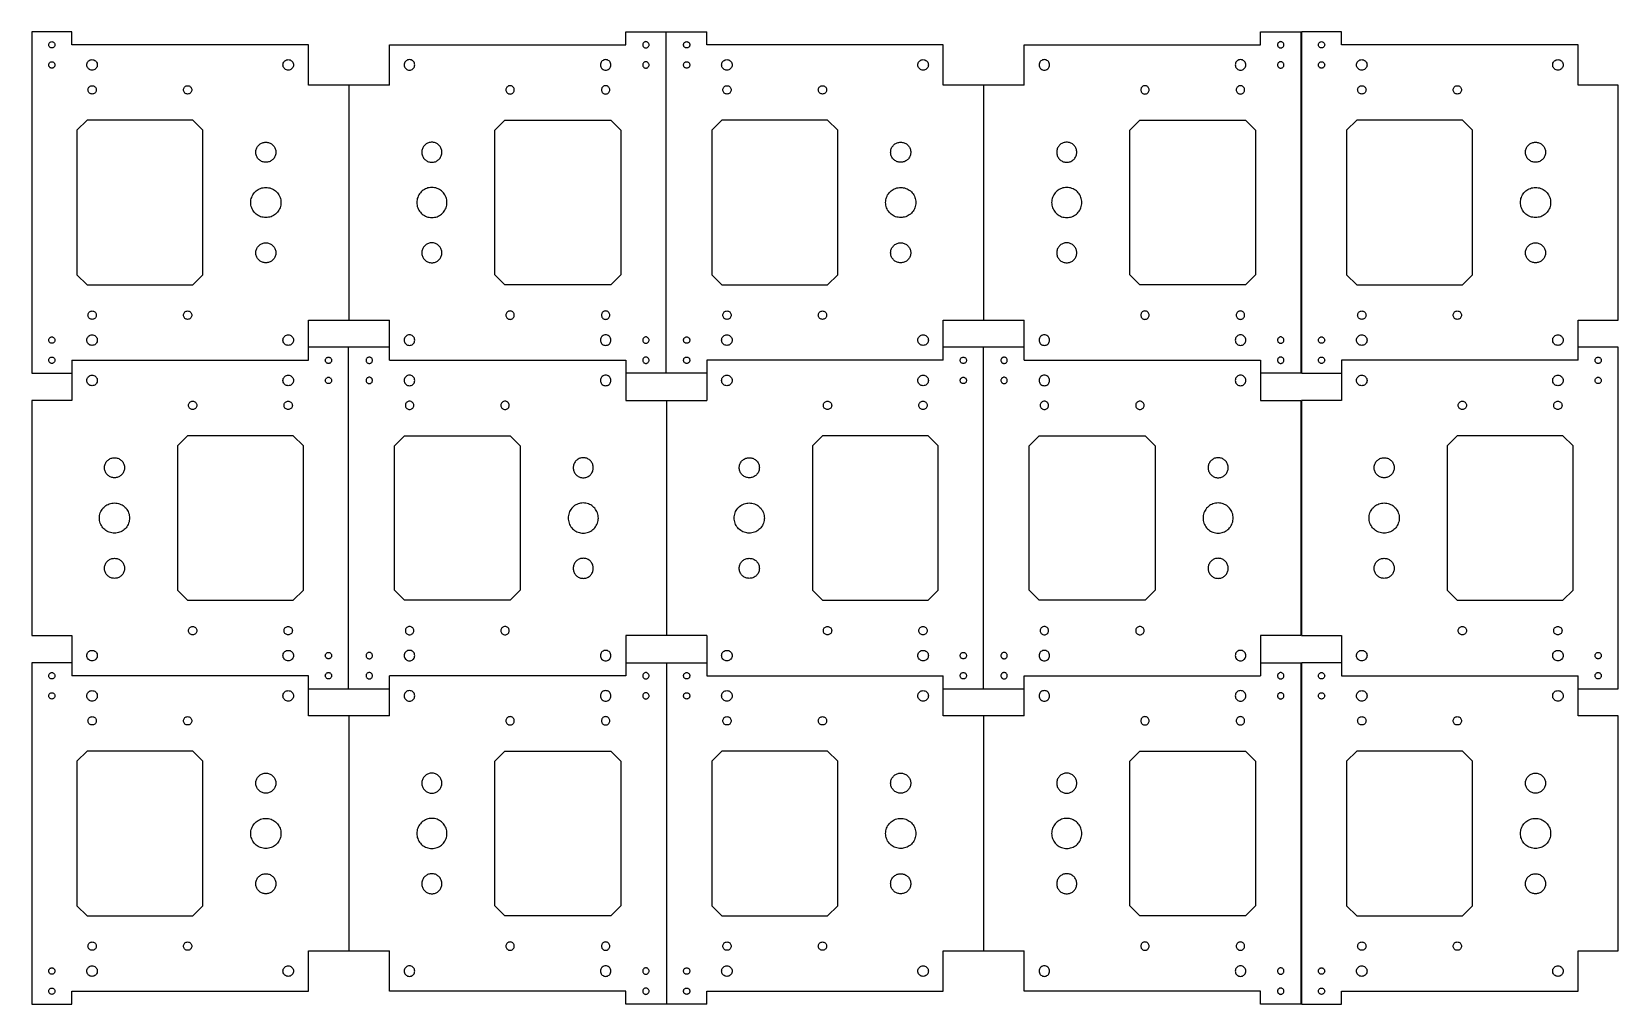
# Model space of a CAD drawing. Extents: x 0 to 789, y 0 to 484.
import ezdxf

# ---------------------------------------------------------------- set-up
doc = ezdxf.new("R2010")
doc.units = 0
doc.layers.add('LAYER_1', color=7, linetype='CONTINUOUS')

msp = doc.modelspace()

# ---------------------------------------------------------------- linework, layer by layer
at = {"layer": 'LAYER_1', "color": 7}
for p, q in [((20.14, 483.6), (0.14, 483.6)), ((0.14, 483.6), (0.14, 313.8)), ((20.14, 477.1), (20.14, 483.6)), ((295.62, 477.1), (295.62, 483.6)), ((295.62, 483.6), (335.91, 483.6)), ((315.62, 483.6), (315.62, 313.8)), ((335.91, 477.1), (335.91, 483.6)), ((611.39, 477.1), (611.39, 483.6)), ((611.39, 483.6), (631.39, 483.6)), ((631.39, 483.6), (631.39, 313.8)), ((651.67, 483.6), (631.67, 483.6)), ((631.67, 483.6), (631.67, 313.8)), ((651.67, 477.1), (651.67, 483.6)), ((10.14, 475.52), (10.14, 475.52)), ((137.74, 477.1), (20.14, 477.1)), ((137.74, 457.1), (137.74, 477.1)), ((178.02, 457.1), (178.02, 477.1)), ((178.02, 477.1), (295.62, 477.1)), ((305.62, 475.52), (305.62, 475.52)), ((325.91, 475.52), (325.91, 475.52)), ((453.51, 477.1), (335.91, 477.1)), ((453.51, 457.1), (453.51, 477.1)), ((493.79, 457.1), (493.79, 477.1)), ((493.79, 477.1), (611.39, 477.1)), ((621.39, 475.52), (621.39, 475.52)), ((641.67, 475.52), (641.67, 475.52)), ((769.27, 477.1), (651.67, 477.1)), ((769.27, 457.1), (769.27, 477.1)), ((10.14, 465.52), (10.14, 465.52)), ((30.14, 464.47), (30.14, 464.47)), ((127.74, 464.47), (127.74, 464.47)), ((188.02, 464.47), (188.02, 464.47)), ((285.62, 464.47), (285.62, 464.47)), ((305.62, 465.52), (305.62, 465.52)), ((325.91, 465.52), (325.91, 465.52)), ((345.91, 464.47), (345.91, 464.47)), ((443.51, 464.47), (443.51, 464.47)), ((503.79, 464.47), (503.79, 464.47)), ((601.39, 464.47), (601.39, 464.47)), ((621.39, 465.52), (621.39, 465.52)), ((641.67, 465.52), (641.67, 465.52)), ((661.67, 464.47), (661.67, 464.47)), ((759.27, 464.47), (759.27, 464.47)), ((30.19, 452.62), (30.19, 452.62)), ((77.69, 452.62), (77.69, 452.62)), ((178.02, 457.1), (137.74, 457.1)), ((158.02, 340.3), (158.02, 457.1)), ((238.07, 452.62), (238.07, 452.62)), ((285.57, 452.62), (285.57, 452.62)), ((345.96, 452.62), (345.96, 452.62)), ((393.46, 452.62), (393.46, 452.62)), ((493.79, 457.1), (453.51, 457.1)), ((473.79, 340.3), (473.79, 457.1)), ((553.84, 452.62), (553.84, 452.62)), ((601.34, 452.62), (601.34, 452.62)), ((661.72, 452.62), (661.72, 452.62)), ((709.22, 452.62), (709.22, 452.62)), ((789.27, 457.1), (769.27, 457.1)), ((789.27, 340.3), (789.27, 457.1)), ((27.64, 439.6), (22.64, 434.6)), ((22.64, 434.6), (22.64, 362.8)), ((80.24, 439.6), (27.64, 439.6)), ((85.24, 434.6), (80.24, 439.6)), ((85.24, 362.8), (85.24, 434.6)), ((230.52, 434.6), (235.52, 439.6)), ((230.52, 362.8), (230.52, 434.6)), ((235.52, 439.6), (288.12, 439.6)), ((288.12, 439.6), (293.12, 434.6)), ((293.12, 434.6), (293.12, 362.8)), ((343.41, 439.6), (338.41, 434.6)), ((338.41, 434.6), (338.41, 362.8)), ((396.01, 439.6), (343.41, 439.6)), ((401.01, 434.6), (396.01, 439.6)), ((401.01, 362.8), (401.01, 434.6)), ((546.29, 434.6), (551.29, 439.6)), ((546.29, 362.8), (546.29, 434.6)), ((551.29, 439.6), (603.89, 439.6)), ((603.89, 439.6), (608.89, 434.6)), ((608.89, 434.6), (608.89, 362.8)), ((659.17, 439.6), (654.17, 434.6)), ((654.17, 434.6), (654.17, 362.8)), ((711.77, 439.6), (659.17, 439.6)), ((716.77, 434.6), (711.77, 439.6)), ((716.77, 362.8), (716.77, 434.6)), ((116.59, 418.7), (116.59, 418.7)), ((199.17, 418.7), (199.17, 418.7)), ((432.36, 418.7), (432.36, 418.7)), ((514.94, 418.7), (514.94, 418.7)), ((748.12, 418.7), (748.12, 418.7)), ((116.59, 391.2), (116.59, 391.2)), ((199.17, 391.2), (199.17, 391.2)), ((432.36, 391.2), (432.36, 391.2)), ((514.94, 391.2), (514.94, 391.2)), ((748.12, 391.2), (748.12, 391.2)), ((116.59, 368.7), (116.59, 368.7)), ((199.17, 368.7), (199.17, 368.7)), ((432.36, 368.7), (432.36, 368.7)), ((514.94, 368.7), (514.94, 368.7)), ((748.12, 368.7), (748.12, 368.7)), ((22.64, 362.8), (27.64, 357.8)), ((27.64, 357.8), (80.24, 357.8)), ((80.24, 357.8), (85.24, 362.8)), ((235.52, 357.8), (230.52, 362.8)), ((288.12, 357.8), (235.52, 357.8)), ((293.12, 362.8), (288.12, 357.8)), ((338.41, 362.8), (343.41, 357.8)), ((343.41, 357.8), (396.01, 357.8)), ((396.01, 357.8), (401.01, 362.8)), ((551.29, 357.8), (546.29, 362.8)), ((603.89, 357.8), (551.29, 357.8)), ((608.89, 362.8), (603.89, 357.8)), ((654.17, 362.8), (659.17, 357.8)), ((659.17, 357.8), (711.77, 357.8)), ((711.77, 357.8), (716.77, 362.8)), ((30.19, 340.62), (30.19, 340.62)), ((77.69, 340.62), (77.69, 340.62)), ((137.74, 320.3), (137.74, 340.3)), ((137.74, 340.3), (178.02, 340.3)), ((178.02, 320.3), (178.02, 340.3)), ((238.07, 340.62), (238.07, 340.62)), ((285.57, 340.62), (285.57, 340.62)), ((345.96, 340.62), (345.96, 340.62)), ((393.46, 340.62), (393.46, 340.62)), ((453.51, 320.3), (453.51, 340.3)), ((453.51, 340.3), (493.79, 340.3)), ((493.79, 320.3), (493.79, 340.3)), ((553.84, 340.62), (553.84, 340.62)), ((601.34, 340.62), (601.34, 340.62)), ((661.72, 340.62), (661.72, 340.62)), ((709.22, 340.62), (709.22, 340.62)), ((769.27, 320.3), (769.27, 340.3)), ((769.27, 340.3), (789.27, 340.3)), ((10.14, 328.72), (10.14, 328.72)), ((30.14, 327.67), (30.14, 327.67)), ((127.74, 327.67), (127.74, 327.67)), ((178.02, 326.76), (137.74, 326.76)), ((157.74, 156.96), (157.74, 326.76)), ((188.02, 327.67), (188.02, 327.67)), ((285.62, 327.67), (285.62, 327.67)), ((305.62, 328.72), (305.62, 328.72)), ((325.91, 328.72), (325.91, 328.72)), ((345.91, 327.67), (345.91, 327.67)), ((443.51, 327.67), (443.51, 327.67)), ((493.79, 326.76), (453.51, 326.76)), ((473.51, 156.96), (473.51, 326.76)), ((503.79, 327.67), (503.79, 327.67)), ((601.39, 327.67), (601.39, 327.67)), ((621.39, 328.72), (621.39, 328.72)), ((641.67, 328.72), (641.67, 328.72)), ((661.67, 327.67), (661.67, 327.67)), ((759.27, 327.67), (759.27, 327.67)), ((789.27, 326.76), (769.27, 326.76)), ((789.27, 156.96), (789.27, 326.76)), ((10.14, 318.72), (10.14, 318.72)), ((20.14, 320.3), (137.74, 320.3)), ((20.14, 320.26), (20.14, 300.26)), ((147.74, 321.83), (147.74, 321.83)), ((168.02, 321.83), (168.02, 321.83)), ((178.02, 320.26), (295.62, 320.26)), ((295.62, 320.26), (295.62, 300.26)), ((305.62, 318.72), (305.62, 318.72)), ((325.91, 318.72), (325.91, 318.72)), ((453.51, 320.26), (335.91, 320.26)), ((335.91, 320.26), (335.91, 300.26)), ((463.51, 321.83), (463.51, 321.83)), ((483.79, 321.83), (483.79, 321.83)), ((493.79, 320.26), (611.39, 320.26)), ((611.39, 320.26), (611.39, 300.26)), ((621.39, 318.72), (621.39, 318.72)), ((641.67, 318.72), (641.67, 318.72)), ((769.27, 320.26), (651.67, 320.26)), ((651.67, 320.26), (651.67, 300.26)), ((779.27, 321.83), (779.27, 321.83)), ((0.14, 313.8), (20.14, 313.8)), ((30.14, 312.88), (30.14, 312.88)), ((127.74, 312.88), (127.74, 312.88)), ((147.74, 311.83), (147.74, 311.83)), ((168.02, 311.83), (168.02, 311.83)), ((188.02, 312.88), (188.02, 312.88)), ((285.62, 312.88), (285.62, 312.88)), ((335.91, 313.8), (295.62, 313.8)), ((345.91, 312.88), (345.91, 312.88)), ((443.51, 312.88), (443.51, 312.88)), ((463.51, 311.83), (463.51, 311.83)), ((483.79, 311.83), (483.79, 311.83)), ((503.79, 312.88), (503.79, 312.88)), ((601.39, 312.88), (601.39, 312.88)), ((631.39, 313.8), (611.39, 313.8)), ((631.67, 313.8), (651.67, 313.8)), ((661.67, 312.88), (661.67, 312.88)), ((759.27, 312.88), (759.27, 312.88)), ((779.27, 311.83), (779.27, 311.83)), ((0.14, 300.26), (0.14, 183.46)), ((20.14, 300.26), (0.14, 300.26)), ((80.19, 299.93), (80.19, 299.93)), ((127.69, 299.93), (127.69, 299.93)), ((188.07, 299.93), (188.07, 299.93)), ((235.57, 299.93), (235.57, 299.93)), ((295.62, 300.26), (335.91, 300.26)), ((315.91, 300.26), (315.91, 183.46)), ((395.96, 299.93), (395.96, 299.93)), ((443.46, 299.93), (443.46, 299.93)), ((503.84, 299.93), (503.84, 299.93)), ((551.34, 299.93), (551.34, 299.93)), ((611.39, 300.26), (631.39, 300.26)), ((631.39, 300.26), (631.39, 183.46)), ((631.67, 300.26), (631.67, 183.46)), ((651.67, 300.26), (631.67, 300.26)), ((711.72, 299.93), (711.72, 299.93)), ((759.22, 299.93), (759.22, 299.93)), ((77.64, 282.76), (72.64, 277.76)), ((72.64, 277.76), (72.64, 205.96)), ((130.24, 282.76), (77.64, 282.76)), ((135.24, 277.76), (130.24, 282.76)), ((135.24, 205.96), (135.24, 277.76)), ((180.52, 277.76), (185.52, 282.76)), ((180.52, 205.96), (180.52, 277.76)), ((185.52, 282.76), (238.12, 282.76)), ((238.12, 282.76), (243.12, 277.76)), ((243.12, 277.76), (243.12, 205.96)), ((393.41, 282.76), (388.41, 277.76)), ((388.41, 277.76), (388.41, 205.96)), ((446.01, 282.76), (393.41, 282.76)), ((451.01, 277.76), (446.01, 282.76)), ((451.01, 205.96), (451.01, 277.76)), ((496.29, 277.76), (501.29, 282.76)), ((496.29, 205.96), (496.29, 277.76)), ((501.29, 282.76), (553.89, 282.76)), ((553.89, 282.76), (558.89, 277.76)), ((558.89, 277.76), (558.89, 205.96)), ((709.17, 282.76), (704.17, 277.76)), ((704.17, 277.76), (704.17, 205.96)), ((761.77, 282.76), (709.17, 282.76)), ((766.77, 277.76), (761.77, 282.76)), ((766.77, 205.96), (766.77, 277.76)), ((41.29, 271.86), (41.29, 271.86)), ((274.47, 271.86), (274.47, 271.86)), ((357.06, 271.86), (357.06, 271.86)), ((590.24, 271.86), (590.24, 271.86)), ((672.82, 271.86), (672.82, 271.86)), ((41.29, 249.36), (41.29, 249.36)), ((274.47, 249.36), (274.47, 249.36)), ((357.06, 249.36), (357.06, 249.36)), ((590.24, 249.36), (590.24, 249.36)), ((672.82, 249.36), (672.82, 249.36)), ((41.29, 221.86), (41.29, 221.86)), ((274.47, 221.86), (274.47, 221.86)), ((357.06, 221.86), (357.06, 221.86)), ((590.24, 221.86), (590.24, 221.86)), ((672.82, 221.86), (672.82, 221.86)), ((72.64, 205.96), (77.64, 200.96)), ((130.24, 200.96), (135.24, 205.96)), ((185.52, 200.96), (180.52, 205.96)), ((243.12, 205.96), (238.12, 200.96)), ((388.41, 205.96), (393.41, 200.96)), ((446.01, 200.96), (451.01, 205.96)), ((501.29, 200.96), (496.29, 205.96)), ((558.89, 205.96), (553.89, 200.96)), ((704.17, 205.96), (709.17, 200.96)), ((761.77, 200.96), (766.77, 205.96)), ((77.64, 200.96), (130.24, 200.96)), ((238.12, 200.96), (185.52, 200.96)), ((393.41, 200.96), (446.01, 200.96)), ((553.89, 200.96), (501.29, 200.96)), ((709.17, 200.96), (761.77, 200.96)), ((0.14, 183.46), (20.14, 183.46)), ((20.14, 183.46), (20.14, 163.46)), ((80.19, 187.93), (80.19, 187.93)), ((127.69, 187.93), (127.69, 187.93)), ((188.07, 187.93), (188.07, 187.93)), ((235.57, 187.93), (235.57, 187.93)), ((335.91, 183.46), (295.62, 183.46)), ((295.62, 183.46), (295.62, 163.46)), ((335.91, 183.46), (335.91, 163.46)), ((395.96, 187.93), (395.96, 187.93)), ((443.46, 187.93), (443.46, 187.93)), ((503.84, 187.93), (503.84, 187.93)), ((551.34, 187.93), (551.34, 187.93)), ((631.39, 183.46), (611.39, 183.46)), ((611.39, 183.46), (611.39, 163.46)), ((631.67, 183.46), (651.67, 183.46)), ((651.67, 183.46), (651.67, 163.46)), ((711.72, 187.93), (711.72, 187.93)), ((759.22, 187.93), (759.22, 187.93)), ((30.14, 176.08), (30.14, 176.08)), ((127.74, 176.08), (127.74, 176.08)), ((147.74, 175.03), (147.74, 175.03)), ((168.02, 175.03), (168.02, 175.03)), ((188.02, 176.08), (188.02, 176.08)), ((285.62, 176.08), (285.62, 176.08)), ((345.91, 176.08), (345.91, 176.08)), ((443.51, 176.08), (443.51, 176.08)), ((463.51, 175.03), (463.51, 175.03)), ((483.79, 175.03), (483.79, 175.03)), ((503.79, 176.08), (503.79, 176.08)), ((601.39, 176.08), (601.39, 176.08)), ((661.67, 176.08), (661.67, 176.08)), ((759.27, 176.08), (759.27, 176.08)), ((779.27, 175.03), (779.27, 175.03)), ((20.14, 169.94), (0.14, 169.94)), ((0.14, 169.94), (0.14, 0.14)), ((295.62, 169.94), (335.91, 169.94)), ((315.91, 169.94), (315.91, 0.14)), ((611.39, 169.94), (631.39, 169.94)), ((631.39, 169.94), (631.39, 0.14)), ((651.67, 169.94), (631.67, 169.94)), ((631.67, 169.94), (631.67, 0.14)), ((10.14, 161.87), (10.14, 161.87)), ((137.74, 163.44), (20.14, 163.44)), ((137.74, 143.44), (137.74, 163.44)), ((147.74, 165.03), (147.74, 165.03)), ((168.02, 165.03), (168.02, 165.03)), ((295.62, 163.46), (178.02, 163.46)), ((178.02, 143.44), (178.02, 163.44)), ((305.62, 161.87), (305.62, 161.87)), ((325.91, 161.87), (325.91, 161.87)), ((335.91, 163.46), (453.51, 163.46)), ((453.51, 143.44), (453.51, 163.44)), ((463.51, 165.03), (463.51, 165.03)), ((483.79, 165.03), (483.79, 165.03)), ((493.79, 143.44), (493.79, 163.44)), ((493.79, 163.44), (611.39, 163.44)), ((621.39, 161.87), (621.39, 161.87)), ((641.67, 161.87), (641.67, 161.87)), ((651.67, 163.46), (769.27, 163.46)), ((769.27, 143.44), (769.27, 163.44)), ((779.27, 165.03), (779.27, 165.03)), ((10.14, 151.87), (10.14, 151.87)), ((30.14, 150.82), (30.14, 150.82)), ((127.74, 150.82), (127.74, 150.82)), ((137.74, 156.96), (178.02, 156.96)), ((188.02, 150.82), (188.02, 150.82)), ((285.62, 150.82), (285.62, 150.82)), ((305.62, 151.87), (305.62, 151.87)), ((325.91, 151.87), (325.91, 151.87)), ((345.91, 150.82), (345.91, 150.82)), ((443.51, 150.82), (443.51, 150.82)), ((453.51, 156.96), (493.79, 156.96)), ((503.79, 150.82), (503.79, 150.82)), ((601.39, 150.82), (601.39, 150.82)), ((621.39, 151.87), (621.39, 151.87)), ((641.67, 151.87), (641.67, 151.87)), ((661.67, 150.82), (661.67, 150.82)), ((759.27, 150.82), (759.27, 150.82)), ((769.27, 156.96), (789.27, 156.96)), ((178.02, 143.44), (137.74, 143.44)), ((158.02, 26.64), (158.02, 143.44)), ((493.79, 143.44), (453.51, 143.44)), ((473.79, 26.64), (473.79, 143.44)), ((789.27, 143.44), (769.27, 143.44)), ((789.27, 26.64), (789.27, 143.44)), ((30.19, 138.97), (30.19, 138.97)), ((77.69, 138.97), (77.69, 138.97)), ((238.07, 138.97), (238.07, 138.97)), ((285.57, 138.97), (285.57, 138.97)), ((345.96, 138.97), (345.96, 138.97)), ((393.46, 138.97), (393.46, 138.97)), ((553.84, 138.97), (553.84, 138.97)), ((601.34, 138.97), (601.34, 138.97)), ((661.72, 138.97), (661.72, 138.97)), ((709.22, 138.97), (709.22, 138.97)), ((27.64, 125.94), (22.64, 120.94)), ((22.64, 120.94), (22.64, 49.14)), ((80.24, 125.94), (27.64, 125.94)), ((85.24, 120.94), (80.24, 125.94)), ((85.24, 49.14), (85.24, 120.94)), ((230.52, 120.94), (235.52, 125.94)), ((230.52, 49.14), (230.52, 120.94)), ((235.52, 125.94), (288.12, 125.94)), ((288.12, 125.94), (293.12, 120.94)), ((293.12, 120.94), (293.12, 49.14)), ((343.41, 125.94), (338.41, 120.94)), ((338.41, 120.94), (338.41, 49.14)), ((396.01, 125.94), (343.41, 125.94)), ((401.01, 120.94), (396.01, 125.94)), ((401.01, 49.14), (401.01, 120.94)), ((546.29, 120.94), (551.29, 125.94)), ((546.29, 49.14), (546.29, 120.94)), ((551.29, 125.94), (603.89, 125.94)), ((603.89, 125.94), (608.89, 120.94)), ((608.89, 120.94), (608.89, 49.14)), ((659.17, 125.94), (654.17, 120.94)), ((654.17, 120.94), (654.17, 49.14)), ((711.77, 125.94), (659.17, 125.94)), ((716.77, 120.94), (711.77, 125.94)), ((716.77, 49.14), (716.77, 120.94)), ((116.59, 105.04), (116.59, 105.04)), ((199.17, 105.04), (199.17, 105.04)), ((432.36, 105.04), (432.36, 105.04)), ((514.94, 105.04), (514.94, 105.04)), ((748.12, 105.04), (748.12, 105.04)), ((116.59, 77.54), (116.59, 77.54)), ((199.17, 77.54), (199.17, 77.54)), ((432.36, 77.54), (432.36, 77.54)), ((514.94, 77.54), (514.94, 77.54)), ((748.12, 77.54), (748.12, 77.54)), ((22.64, 49.14), (27.64, 44.14)), ((80.24, 44.14), (85.24, 49.14)), ((116.59, 55.04), (116.59, 55.04)), ((199.17, 55.04), (199.17, 55.04)), ((235.52, 44.14), (230.52, 49.14)), ((293.12, 49.14), (288.12, 44.14)), ((338.41, 49.14), (343.41, 44.14)), ((396.01, 44.14), (401.01, 49.14)), ((432.36, 55.04), (432.36, 55.04)), ((514.94, 55.04), (514.94, 55.04)), ((551.29, 44.14), (546.29, 49.14)), ((608.89, 49.14), (603.89, 44.14)), ((654.17, 49.14), (659.17, 44.14)), ((711.77, 44.14), (716.77, 49.14)), ((748.12, 55.04), (748.12, 55.04)), ((27.64, 44.14), (80.24, 44.14)), ((288.12, 44.14), (235.52, 44.14)), ((343.41, 44.14), (396.01, 44.14)), ((603.89, 44.14), (551.29, 44.14)), ((659.17, 44.14), (711.77, 44.14)), ((30.19, 26.97), (30.19, 26.97)), ((77.69, 26.97), (77.69, 26.97)), ((137.74, 6.64), (137.74, 26.64)), ((137.74, 26.64), (178.02, 26.64)), ((178.02, 6.64), (178.02, 26.64)), ((238.07, 26.97), (238.07, 26.97)), ((285.57, 26.97), (285.57, 26.97)), ((345.96, 26.97), (345.96, 26.97)), ((393.46, 26.97), (393.46, 26.97)), ((453.51, 6.64), (453.51, 26.64)), ((453.51, 26.64), (493.79, 26.64)), ((493.79, 6.64), (493.79, 26.64)), ((553.84, 26.97), (553.84, 26.97)), ((601.34, 26.97), (601.34, 26.97)), ((661.72, 26.97), (661.72, 26.97)), ((709.22, 26.97), (709.22, 26.97)), ((769.27, 6.64), (769.27, 26.64)), ((769.27, 26.64), (789.27, 26.64)), ((10.14, 15.07), (10.14, 15.07)), ((30.14, 14.02), (30.14, 14.02)), ((127.74, 14.02), (127.74, 14.02)), ((188.02, 14.02), (188.02, 14.02)), ((285.62, 14.02), (285.62, 14.02)), ((305.62, 15.07), (305.62, 15.07)), ((325.91, 15.07), (325.91, 15.07)), ((345.91, 14.02), (345.91, 14.02)), ((443.51, 14.02), (443.51, 14.02)), ((503.79, 14.02), (503.79, 14.02)), ((601.39, 14.02), (601.39, 14.02)), ((621.39, 15.07), (621.39, 15.07)), ((641.67, 15.07), (641.67, 15.07)), ((661.67, 14.02), (661.67, 14.02)), ((759.27, 14.02), (759.27, 14.02)), ((0.14, 0.14), (20.14, 0.14)), ((10.14, 5.07), (10.14, 5.07)), ((20.14, 0.14), (20.14, 6.64)), ((20.14, 6.64), (137.74, 6.64)), ((295.62, 6.64), (178.02, 6.64)), ((295.62, 0.14), (295.62, 6.64)), ((335.91, 0.14), (295.62, 0.14)), ((305.62, 5.07), (305.62, 5.07)), ((325.91, 5.07), (325.91, 5.07)), ((335.91, 0.14), (335.91, 6.64)), ((335.91, 6.64), (453.51, 6.64)), ((611.39, 6.64), (493.79, 6.64)), ((611.39, 0.14), (611.39, 6.64)), ((631.39, 0.14), (611.39, 0.14)), ((621.39, 5.07), (621.39, 5.07)), ((631.67, 0.14), (651.67, 0.14)), ((641.67, 5.07), (641.67, 5.07)), ((651.67, 0.14), (651.67, 6.64)), ((651.67, 6.64), (769.27, 6.64))]:
    msp.add_line(p, q, dxfattribs=at)
for points, knots in [([(10.14, 475.52), (10.33, 475.54), (10.69, 475.58), (11.17, 475.87), (11.53, 476.29), (11.72, 476.82), (11.72, 477.38), (11.53, 477.9), (11.17, 478.33), (10.69, 478.61), (10.14, 478.71), (9.59, 478.61), (9.11, 478.33), (8.75, 477.9), (8.56, 477.38), (8.56, 476.82), (8.75, 476.29), (9.11, 475.87), (9.59, 475.58), (9.96, 475.54), (10.14, 475.52)], [0, 0, 0, 0, 0.549773, 1.091665, 1.641429, 2.1912, 2.733095, 3.282866, 3.832629, 4.374522, 4.924295, 5.474049, 6.015941, 6.565717, 7.115481, 7.657376, 8.207141, 8.756916, 9.298809, 9.848563, 9.848563, 9.848563, 9.848563]), ([(305.62, 475.52), (305.44, 475.54), (305.07, 475.58), (304.59, 475.87), (304.23, 476.29), (304.04, 476.82), (304.04, 477.38), (304.23, 477.9), (304.59, 478.33), (305.07, 478.61), (305.62, 478.71), (306.17, 478.61), (306.66, 478.33), (307.02, 477.9), (307.21, 477.38), (307.21, 476.82), (307.02, 476.29), (306.66, 475.87), (306.17, 475.58), (305.81, 475.54), (305.62, 475.52)], [0, 0, 0, 0, 0.549773, 1.091666, 1.641429, 2.1912, 2.733094, 3.282865, 3.832628, 4.374521, 4.924294, 5.474048, 6.015941, 6.565716, 7.115481, 7.657375, 8.20714, 8.756915, 9.298808, 9.848562, 9.848562, 9.848562, 9.848562]), ([(325.91, 475.52), (326.09, 475.54), (326.46, 475.58), (326.94, 475.87), (327.3, 476.29), (327.49, 476.82), (327.49, 477.38), (327.3, 477.9), (326.94, 478.33), (326.46, 478.61), (325.91, 478.71), (325.36, 478.61), (324.87, 478.33), (324.51, 477.9), (324.32, 477.38), (324.32, 476.82), (324.51, 476.29), (324.87, 475.87), (325.36, 475.58), (325.72, 475.54), (325.91, 475.52)], [0, 0, 0, 0, 0.549773, 1.091665, 1.641429, 2.1912, 2.733095, 3.282866, 3.832629, 4.374522, 4.924295, 5.474049, 6.015941, 6.565717, 7.115481, 7.657376, 8.207141, 8.756916, 9.298809, 9.848563, 9.848563, 9.848563, 9.848563]), ([(621.39, 475.52), (621.2, 475.54), (620.84, 475.58), (620.35, 475.87), (619.99, 476.29), (619.8, 476.82), (619.8, 477.38), (619.99, 477.9), (620.35, 478.33), (620.84, 478.61), (621.39, 478.71), (621.94, 478.61), (622.42, 478.33), (622.78, 477.9), (622.97, 477.38), (622.97, 476.82), (622.78, 476.29), (622.42, 475.87), (621.94, 475.58), (621.57, 475.54), (621.39, 475.52)], [0, 0, 0, 0, 0.549772, 1.091664, 1.641428, 2.191199, 2.733094, 3.282866, 3.832629, 4.374522, 4.924294, 5.474048, 6.01594, 6.565716, 7.115481, 7.657376, 8.207141, 8.756916, 9.298809, 9.848563, 9.848563, 9.848563, 9.848563]), ([(641.67, 475.52), (641.85, 475.54), (642.22, 475.58), (642.7, 475.87), (643.06, 476.29), (643.25, 476.82), (643.25, 477.38), (643.06, 477.9), (642.7, 478.33), (642.22, 478.61), (641.67, 478.71), (641.12, 478.61), (640.64, 478.33), (640.28, 477.9), (640.09, 477.38), (640.09, 476.82), (640.28, 476.29), (640.64, 475.87), (641.12, 475.58), (641.49, 475.54), (641.67, 475.52)], [0, 0, 0, 0, 0.549773, 1.091666, 1.64143, 2.1912, 2.733094, 3.282865, 3.832629, 4.374521, 4.924294, 5.474049, 6.015941, 6.565717, 7.115481, 7.657375, 8.20714, 8.756915, 9.298808, 9.848562, 9.848562, 9.848562, 9.848562]), ([(10.14, 465.52), (10.33, 465.54), (10.69, 465.58), (11.17, 465.87), (11.53, 466.29), (11.72, 466.82), (11.72, 467.38), (11.53, 467.9), (11.17, 468.33), (10.69, 468.61), (10.14, 468.71), (9.59, 468.61), (9.11, 468.33), (8.75, 467.9), (8.56, 467.38), (8.56, 466.82), (8.75, 466.29), (9.11, 465.87), (9.59, 465.58), (9.96, 465.54), (10.14, 465.52)], [0, 0, 0, 0, 0.549773, 1.091666, 1.64143, 2.191199, 2.733094, 3.282865, 3.832627, 4.374521, 4.924294, 5.474048, 6.015942, 6.565716, 7.11548, 7.657375, 8.207139, 8.756914, 9.298807, 9.848562, 9.848562, 9.848562, 9.848562]), ([(30.14, 464.47), (30.45, 464.51), (31.06, 464.57), (31.86, 465.05), (32.46, 465.76), (32.78, 466.63), (32.78, 467.56), (32.46, 468.44), (31.86, 469.15), (31.06, 469.62), (30.14, 469.78), (29.22, 469.62), (28.42, 469.15), (27.82, 468.44), (27.5, 467.56), (27.5, 466.63), (27.82, 465.76), (28.42, 465.05), (29.22, 464.57), (29.83, 464.51), (30.14, 464.47)], [0, 0, 0, 0, 0.916033, 1.818952, 2.734971, 3.651003, 4.553924, 5.469954, 6.385975, 7.288895, 8.204928, 9.120963, 10.023888, 10.939923, 11.855952, 12.758873, 13.674906, 14.590937, 15.493862, 16.409897, 16.409897, 16.409897, 16.409897]), ([(127.74, 464.47), (128.05, 464.51), (128.66, 464.57), (129.46, 465.05), (130.06, 465.76), (130.38, 466.63), (130.38, 467.56), (130.06, 468.44), (129.46, 469.15), (128.66, 469.62), (127.74, 469.78), (126.82, 469.62), (126.02, 469.15), (125.42, 468.44), (125.1, 467.56), (125.1, 466.63), (125.42, 465.76), (126.02, 465.05), (126.82, 464.57), (127.43, 464.51), (127.74, 464.47)], [0, 0, 0, 0, 0.916031, 1.818952, 2.734982, 3.651013, 4.553934, 5.469963, 6.385996, 7.288917, 8.204948, 9.120979, 10.023901, 10.939933, 11.855962, 12.758883, 13.674916, 14.590945, 15.493867, 16.409898, 16.409898, 16.409898, 16.409898]), ([(188.02, 464.47), (187.72, 464.51), (187.11, 464.57), (186.3, 465.05), (185.7, 465.76), (185.39, 466.63), (185.39, 467.56), (185.7, 468.44), (186.3, 469.15), (187.11, 469.62), (188.02, 469.78), (188.94, 469.62), (189.74, 469.15), (190.34, 468.44), (190.66, 467.56), (190.66, 466.63), (190.34, 465.76), (189.74, 465.05), (188.94, 464.57), (188.33, 464.51), (188.02, 464.47)], [0, 0, 0, 0, 0.916031, 1.818952, 2.734982, 3.651014, 4.553934, 5.469964, 6.385996, 7.288917, 8.204948, 9.120979, 10.023901, 10.939933, 11.855963, 12.758883, 13.674916, 14.590946, 15.493867, 16.409898, 16.409898, 16.409898, 16.409898]), ([(285.62, 464.47), (285.32, 464.51), (284.71, 464.57), (283.9, 465.05), (283.3, 465.76), (282.99, 466.63), (282.99, 467.56), (283.3, 468.44), (283.9, 469.15), (284.71, 469.62), (285.62, 469.78), (286.54, 469.62), (287.34, 469.15), (287.94, 468.44), (288.26, 467.56), (288.26, 466.63), (287.94, 465.76), (287.34, 465.05), (286.54, 464.57), (285.93, 464.51), (285.62, 464.47)], [0, 0, 0, 0, 0.916034, 1.818953, 2.734972, 3.651005, 4.553925, 5.469956, 6.385976, 7.288895, 8.20493, 9.120964, 10.023889, 10.939923, 11.855954, 12.758874, 13.674906, 14.590938, 15.493864, 16.409898, 16.409898, 16.409898, 16.409898]), ([(305.62, 465.52), (305.44, 465.54), (305.07, 465.58), (304.59, 465.87), (304.23, 466.29), (304.04, 466.82), (304.04, 467.38), (304.23, 467.9), (304.59, 468.33), (305.07, 468.61), (305.62, 468.71), (306.17, 468.61), (306.66, 468.33), (307.02, 467.9), (307.21, 467.38), (307.21, 466.82), (307.02, 466.29), (306.66, 465.87), (306.17, 465.58), (305.81, 465.54), (305.62, 465.52)], [0, 0, 0, 0, 0.549773, 1.091666, 1.641429, 2.1912, 2.733095, 3.282866, 3.832627, 4.37452, 4.924294, 5.474048, 6.015941, 6.565715, 7.115479, 7.657374, 8.207139, 8.756914, 9.298807, 9.848561, 9.848561, 9.848561, 9.848561]), ([(325.91, 465.52), (326.09, 465.54), (326.46, 465.58), (326.94, 465.87), (327.3, 466.29), (327.49, 466.82), (327.49, 467.38), (327.3, 467.9), (326.94, 468.33), (326.46, 468.61), (325.91, 468.71), (325.36, 468.61), (324.87, 468.33), (324.51, 467.9), (324.32, 467.38), (324.32, 466.82), (324.51, 466.29), (324.87, 465.87), (325.36, 465.58), (325.72, 465.54), (325.91, 465.52)], [0, 0, 0, 0, 0.549773, 1.091666, 1.64143, 2.191199, 2.733094, 3.282865, 3.832627, 4.374521, 4.924294, 5.474048, 6.015942, 6.565716, 7.11548, 7.657375, 8.207139, 8.756914, 9.298807, 9.848562, 9.848562, 9.848562, 9.848562]), ([(345.91, 464.47), (346.21, 464.51), (346.82, 464.57), (347.63, 465.05), (348.23, 465.76), (348.54, 466.63), (348.54, 467.56), (348.23, 468.44), (347.63, 469.15), (346.82, 469.62), (345.91, 469.78), (344.99, 469.62), (344.18, 469.15), (343.59, 468.44), (343.27, 467.56), (343.27, 466.63), (343.59, 465.76), (344.18, 465.05), (344.99, 464.57), (345.6, 464.51), (345.91, 464.47)], [0, 0, 0, 0, 0.916033, 1.818952, 2.734971, 3.651003, 4.553924, 5.469954, 6.385975, 7.288895, 8.204928, 9.120963, 10.023888, 10.939923, 11.855952, 12.758873, 13.674906, 14.590937, 15.493862, 16.409897, 16.409897, 16.409897, 16.409897]), ([(443.51, 464.47), (443.81, 464.51), (444.42, 464.57), (445.23, 465.05), (445.83, 465.76), (446.14, 466.63), (446.14, 467.56), (445.83, 468.44), (445.23, 469.15), (444.42, 469.62), (443.51, 469.78), (442.59, 469.62), (441.78, 469.15), (441.19, 468.44), (440.87, 467.56), (440.87, 466.63), (441.19, 465.76), (441.78, 465.05), (442.59, 464.57), (443.2, 464.51), (443.51, 464.47)], [0, 0, 0, 0, 0.916031, 1.818952, 2.734982, 3.651013, 4.553934, 5.469963, 6.385996, 7.288917, 8.204948, 9.120979, 10.023901, 10.939933, 11.855962, 12.758883, 13.674916, 14.590945, 15.493867, 16.409898, 16.409898, 16.409898, 16.409898]), ([(503.79, 464.47), (503.48, 464.51), (502.87, 464.57), (502.07, 465.05), (501.47, 465.76), (501.15, 466.63), (501.15, 467.56), (501.47, 468.44), (502.07, 469.15), (502.87, 469.62), (503.79, 469.78), (504.7, 469.62), (505.51, 469.15), (506.11, 468.44), (506.43, 467.56), (506.43, 466.63), (506.11, 465.76), (505.51, 465.05), (504.7, 464.57), (504.09, 464.51), (503.79, 464.47)], [0, 0, 0, 0, 0.91603, 1.818952, 2.734982, 3.651013, 4.553934, 5.469963, 6.385995, 7.288918, 8.204948, 9.120979, 10.023901, 10.939932, 11.855962, 12.758883, 13.674915, 14.590945, 15.493866, 16.409897, 16.409897, 16.409897, 16.409897]), ([(601.39, 464.47), (601.08, 464.51), (600.47, 464.57), (599.67, 465.05), (599.07, 465.76), (598.75, 466.63), (598.75, 467.56), (599.07, 468.44), (599.67, 469.15), (600.47, 469.62), (601.39, 469.78), (602.3, 469.62), (603.11, 469.15), (603.71, 468.44), (604.03, 467.56), (604.03, 466.63), (603.71, 465.76), (603.11, 465.05), (602.3, 464.57), (601.69, 464.51), (601.39, 464.47)], [0, 0, 0, 0, 0.916034, 1.818953, 2.734971, 3.651004, 4.553925, 5.469954, 6.385975, 7.288895, 8.204929, 9.120963, 10.023889, 10.939922, 11.855952, 12.758873, 13.674905, 14.590937, 15.493863, 16.409897, 16.409897, 16.409897, 16.409897]), ([(621.39, 465.52), (621.2, 465.54), (620.84, 465.58), (620.35, 465.87), (619.99, 466.29), (619.8, 466.82), (619.8, 467.38), (619.99, 467.9), (620.35, 468.33), (620.84, 468.61), (621.39, 468.71), (621.94, 468.61), (622.42, 468.33), (622.78, 467.9), (622.97, 467.38), (622.97, 466.82), (622.78, 466.29), (622.42, 465.87), (621.94, 465.58), (621.57, 465.54), (621.39, 465.52)], [0, 0, 0, 0, 0.549772, 1.091665, 1.641429, 2.191199, 2.733094, 3.282865, 3.832627, 4.374521, 4.924293, 5.474047, 6.015941, 6.565715, 7.11548, 7.657375, 8.207138, 8.756914, 9.298807, 9.848562, 9.848562, 9.848562, 9.848562]), ([(641.67, 465.52), (641.85, 465.54), (642.22, 465.58), (642.7, 465.87), (643.06, 466.29), (643.25, 466.82), (643.25, 467.38), (643.06, 467.9), (642.7, 468.33), (642.22, 468.61), (641.67, 468.71), (641.12, 468.61), (640.64, 468.33), (640.28, 467.9), (640.09, 467.38), (640.09, 466.82), (640.28, 466.29), (640.64, 465.87), (641.12, 465.58), (641.49, 465.54), (641.67, 465.52)], [0, 0, 0, 0, 0.549773, 1.091666, 1.641429, 2.1912, 2.733094, 3.282865, 3.832628, 4.374521, 4.924294, 5.474048, 6.015941, 6.565716, 7.11548, 7.657374, 8.207139, 8.756914, 9.298807, 9.848561, 9.848561, 9.848561, 9.848561]), ([(661.67, 464.47), (661.98, 464.51), (662.59, 464.57), (663.39, 465.05), (663.99, 465.76), (664.31, 466.63), (664.31, 467.56), (663.99, 468.44), (663.39, 469.15), (662.59, 469.62), (661.67, 469.78), (660.75, 469.62), (659.95, 469.15), (659.35, 468.44), (659.03, 467.56), (659.03, 466.63), (659.35, 465.76), (659.95, 465.05), (660.75, 464.57), (661.36, 464.51), (661.67, 464.47)], [0, 0, 0, 0, 0.916033, 1.818952, 2.734972, 3.651003, 4.553924, 5.469954, 6.385975, 7.288895, 8.204928, 9.120963, 10.023888, 10.939922, 11.855952, 12.758873, 13.674904, 14.590937, 15.493862, 16.409897, 16.409897, 16.409897, 16.409897]), ([(759.27, 464.47), (759.58, 464.51), (760.19, 464.57), (760.99, 465.05), (761.59, 465.76), (761.91, 466.63), (761.91, 467.56), (761.59, 468.44), (760.99, 469.15), (760.19, 469.62), (759.27, 469.78), (758.35, 469.62), (757.55, 469.15), (756.95, 468.44), (756.63, 467.56), (756.63, 466.63), (756.95, 465.76), (757.55, 465.05), (758.35, 464.57), (758.96, 464.51), (759.27, 464.47)], [0, 0, 0, 0, 0.916031, 1.818952, 2.734982, 3.651013, 4.553934, 5.469963, 6.385995, 7.288917, 8.204948, 9.120979, 10.023901, 10.939932, 11.855962, 12.758883, 13.674914, 14.590944, 15.493866, 16.409897, 16.409897, 16.409897, 16.409897]), ([(30.19, 452.62), (30.43, 452.65), (30.92, 452.7), (31.55, 453.08), (32.03, 453.64), (32.28, 454.33), (32.28, 455.07), (32.03, 455.76), (31.55, 456.32), (30.92, 456.69), (30.19, 456.82), (29.47, 456.69), (28.83, 456.32), (28.36, 455.76), (28.11, 455.07), (28.11, 454.33), (28.36, 453.64), (28.83, 453.08), (29.47, 452.7), (29.95, 452.65), (30.19, 452.62)], [0, 0, 0, 0, 0.724092, 1.437826, 2.16193, 2.886032, 3.599769, 4.323872, 5.047975, 5.761709, 6.485801, 7.209911, 7.923652, 8.647755, 9.371858, 10.085595, 10.809697, 11.533801, 12.247543, 12.971653, 12.971653, 12.971653, 12.971653]), ([(77.69, 452.62), (77.93, 452.65), (78.42, 452.7), (79.05, 453.08), (79.53, 453.64), (79.78, 454.33), (79.78, 455.07), (79.53, 455.76), (79.05, 456.32), (78.42, 456.69), (77.69, 456.82), (76.97, 456.69), (76.33, 456.32), (75.86, 455.76), (75.61, 455.07), (75.61, 454.33), (75.86, 453.64), (76.33, 453.08), (76.97, 452.7), (77.45, 452.65), (77.69, 452.62)], [0, 0, 0, 0, 0.7241, 1.437839, 2.16194, 2.886039, 3.599776, 4.323877, 5.047977, 5.761715, 6.485815, 7.209916, 7.923654, 8.647755, 9.371856, 10.085593, 10.809692, 11.533795, 12.247533, 12.971634, 12.971634, 12.971634, 12.971634]), ([(238.07, 452.62), (237.83, 452.65), (237.35, 452.7), (236.71, 453.08), (236.24, 453.64), (235.99, 454.33), (235.99, 455.07), (236.24, 455.76), (236.71, 456.32), (237.35, 456.69), (238.07, 456.82), (238.8, 456.69), (239.43, 456.32), (239.91, 455.76), (240.16, 455.07), (240.16, 454.33), (239.91, 453.64), (239.43, 453.08), (238.8, 452.7), (238.32, 452.65), (238.07, 452.62)], [0, 0, 0, 0, 0.7241, 1.437839, 2.16194, 2.886038, 3.599776, 4.323877, 5.047977, 5.761715, 6.485815, 7.209916, 7.923654, 8.647755, 9.371856, 10.085594, 10.809693, 11.533795, 12.247533, 12.971634, 12.971634, 12.971634, 12.971634]), ([(285.57, 452.62), (285.33, 452.65), (284.85, 452.7), (284.21, 453.08), (283.74, 453.64), (283.49, 454.33), (283.49, 455.07), (283.74, 455.76), (284.21, 456.32), (284.85, 456.69), (285.57, 456.82), (286.3, 456.69), (286.93, 456.32), (287.41, 455.76), (287.66, 455.07), (287.66, 454.33), (287.41, 453.64), (286.93, 453.08), (286.3, 452.7), (285.82, 452.65), (285.57, 452.62)], [0, 0, 0, 0, 0.724092, 1.437826, 2.16193, 2.886031, 3.599769, 4.323872, 5.047975, 5.761709, 6.485801, 7.209911, 7.923652, 8.647756, 9.371859, 10.085597, 10.809697, 11.533802, 12.247543, 12.971654, 12.971654, 12.971654, 12.971654]), ([(345.96, 452.62), (346.2, 452.65), (346.68, 452.7), (347.32, 453.08), (347.79, 453.64), (348.04, 454.33), (348.04, 455.07), (347.79, 455.76), (347.32, 456.32), (346.68, 456.69), (345.96, 456.82), (345.23, 456.69), (344.59, 456.32), (344.12, 455.76), (343.87, 455.07), (343.87, 454.33), (344.12, 453.64), (344.59, 453.08), (345.23, 452.7), (345.71, 452.65), (345.96, 452.62)], [0, 0, 0, 0, 0.724092, 1.437826, 2.16193, 2.886032, 3.599769, 4.323872, 5.047975, 5.761709, 6.485801, 7.209911, 7.923652, 8.647755, 9.371858, 10.085595, 10.809697, 11.533801, 12.247543, 12.971653, 12.971653, 12.971653, 12.971653]), ([(393.46, 452.62), (393.7, 452.65), (394.18, 452.7), (394.82, 453.08), (395.29, 453.64), (395.54, 454.33), (395.54, 455.07), (395.29, 455.76), (394.82, 456.32), (394.18, 456.69), (393.46, 456.82), (392.73, 456.69), (392.09, 456.32), (391.62, 455.76), (391.37, 455.07), (391.37, 454.33), (391.62, 453.64), (392.09, 453.08), (392.73, 452.7), (393.21, 452.65), (393.46, 452.62)], [0, 0, 0, 0, 0.7241, 1.437839, 2.16194, 2.886039, 3.599776, 4.323877, 5.047977, 5.761715, 6.485815, 7.209916, 7.923654, 8.647755, 9.371856, 10.085593, 10.809692, 11.533795, 12.247533, 12.971634, 12.971634, 12.971634, 12.971634]), ([(553.84, 452.62), (553.6, 452.65), (553.11, 452.7), (552.48, 453.08), (552, 453.64), (551.75, 454.33), (551.75, 455.07), (552, 455.76), (552.48, 456.32), (553.11, 456.69), (553.84, 456.82), (554.56, 456.69), (555.2, 456.32), (555.67, 455.76), (555.92, 455.07), (555.92, 454.33), (555.67, 453.64), (555.2, 453.08), (554.56, 452.7), (554.08, 452.65), (553.84, 452.62)], [0, 0, 0, 0, 0.724099, 1.437838, 2.161939, 2.886038, 3.599775, 4.323876, 5.047977, 5.761715, 6.485814, 7.209915, 7.923653, 8.647755, 9.371856, 10.085593, 10.809692, 11.533794, 12.247532, 12.971634, 12.971634, 12.971634, 12.971634]), ([(601.34, 452.62), (601.1, 452.65), (600.61, 452.7), (599.98, 453.08), (599.5, 453.64), (599.25, 454.33), (599.25, 455.07), (599.5, 455.76), (599.98, 456.32), (600.61, 456.69), (601.34, 456.82), (602.06, 456.69), (602.7, 456.32), (603.17, 455.76), (603.42, 455.07), (603.42, 454.33), (603.17, 453.64), (602.7, 453.08), (602.06, 452.7), (601.58, 452.65), (601.34, 452.62)], [0, 0, 0, 0, 0.724091, 1.437826, 2.16193, 2.886031, 3.599768, 4.323871, 5.047974, 5.761709, 6.4858, 7.20991, 7.923651, 8.647755, 9.371858, 10.085595, 10.809696, 11.533801, 12.247543, 12.971653, 12.971653, 12.971653, 12.971653]), ([(661.72, 452.62), (661.96, 452.65), (662.44, 452.7), (663.08, 453.08), (663.55, 453.64), (663.81, 454.33), (663.81, 455.07), (663.55, 455.76), (663.08, 456.32), (662.44, 456.69), (661.72, 456.82), (661, 456.69), (660.36, 456.32), (659.89, 455.76), (659.63, 455.07), (659.63, 454.33), (659.89, 453.64), (660.36, 453.08), (661, 452.7), (661.48, 452.65), (661.72, 452.62)], [0, 0, 0, 0, 0.724091, 1.437826, 2.16193, 2.886031, 3.599769, 4.323873, 5.047976, 5.76171, 6.485801, 7.209911, 7.923652, 8.647755, 9.371858, 10.085596, 10.809698, 11.533802, 12.247543, 12.971653, 12.971653, 12.971653, 12.971653]), ([(709.22, 452.62), (709.46, 452.65), (709.94, 452.7), (710.58, 453.08), (711.05, 453.64), (711.31, 454.33), (711.31, 455.07), (711.05, 455.76), (710.58, 456.32), (709.94, 456.69), (709.22, 456.82), (708.5, 456.69), (707.86, 456.32), (707.39, 455.76), (707.13, 455.07), (707.13, 454.33), (707.39, 453.64), (707.86, 453.08), (708.5, 452.7), (708.98, 452.65), (709.22, 452.62)], [0, 0, 0, 0, 0.7241, 1.437839, 2.161939, 2.886039, 3.599777, 4.323878, 5.047978, 5.761715, 6.485815, 7.209916, 7.923654, 8.647755, 9.371856, 10.085594, 10.809693, 11.533795, 12.247534, 12.971635, 12.971635, 12.971635, 12.971635]), ([(116.59, 418.7), (117.18, 418.76), (118.34, 418.88), (119.87, 419.8), (121.01, 421.15), (121.62, 422.81), (121.62, 424.58), (121.01, 426.25), (119.87, 427.61), (118.34, 428.49), (116.59, 428.8), (114.85, 428.49), (113.31, 427.61), (112.17, 426.25), (111.57, 424.58), (111.57, 422.81), (112.17, 421.15), (113.31, 419.8), (114.85, 418.88), (116.01, 418.76), (116.59, 418.7)], [0, 0, 0, 0, 1.74482, 3.464671, 5.209491, 6.954311, 8.674161, 10.418982, 12.163802, 13.883651, 15.628472, 17.373291, 19.093141, 20.837962, 22.582783, 24.302632, 26.047452, 27.792273, 29.512123, 31.256943, 31.256943, 31.256943, 31.256943]), ([(199.17, 418.7), (198.59, 418.76), (197.43, 418.88), (195.89, 419.8), (194.75, 421.15), (194.15, 422.81), (194.15, 424.58), (194.75, 426.25), (195.89, 427.61), (197.43, 428.49), (199.17, 428.8), (200.92, 428.49), (202.45, 427.61), (203.59, 426.25), (204.2, 424.58), (204.2, 422.81), (203.59, 421.15), (202.45, 419.8), (200.92, 418.88), (199.76, 418.76), (199.17, 418.7)], [0, 0, 0, 0, 1.744822, 3.464671, 5.209491, 6.954313, 8.674162, 10.418982, 12.163802, 13.883653, 15.628474, 17.373292, 19.093142, 20.837964, 22.582784, 24.302634, 26.047453, 27.792275, 29.512125, 31.256943, 31.256943, 31.256943, 31.256943]), ([(432.36, 418.7), (432.94, 418.76), (434.1, 418.88), (435.63, 419.8), (436.78, 421.15), (437.38, 422.81), (437.38, 424.58), (436.78, 426.25), (435.63, 427.61), (434.1, 428.49), (432.36, 428.8), (430.61, 428.49), (429.08, 427.61), (427.94, 426.25), (427.33, 424.58), (427.33, 422.81), (427.94, 421.15), (429.08, 419.8), (430.61, 418.88), (431.77, 418.76), (432.36, 418.7)], [0, 0, 0, 0, 1.74482, 3.464671, 5.209491, 6.954311, 8.674161, 10.418982, 12.163802, 13.883651, 15.628472, 17.373291, 19.093141, 20.837962, 22.582783, 24.302632, 26.047452, 27.792273, 29.512123, 31.256943, 31.256943, 31.256943, 31.256943]), ([(514.94, 418.7), (514.35, 418.76), (513.19, 418.88), (511.66, 419.8), (510.52, 421.15), (509.91, 422.81), (509.91, 424.58), (510.52, 426.25), (511.66, 427.61), (513.19, 428.49), (514.94, 428.8), (516.68, 428.49), (518.22, 427.61), (519.36, 426.25), (519.96, 424.58), (519.96, 422.81), (519.36, 421.15), (518.22, 419.8), (516.68, 418.88), (515.52, 418.76), (514.94, 418.7)], [0, 0, 0, 0, 1.744821, 3.464671, 5.209491, 6.954312, 8.674162, 10.418982, 12.163803, 13.883651, 15.628473, 17.373291, 19.093141, 20.837962, 22.582783, 24.302632, 26.047452, 27.792274, 29.512124, 31.256942, 31.256942, 31.256942, 31.256942]), ([(748.12, 418.7), (748.7, 418.76), (749.87, 418.88), (751.4, 419.8), (752.54, 421.15), (753.14, 422.81), (753.14, 424.58), (752.54, 426.25), (751.4, 427.61), (749.87, 428.49), (748.12, 428.8), (746.37, 428.49), (744.84, 427.61), (743.7, 426.25), (743.1, 424.58), (743.1, 422.81), (743.7, 421.15), (744.84, 419.8), (746.37, 418.88), (747.54, 418.76), (748.12, 418.7)], [0, 0, 0, 0, 1.74482, 3.464671, 5.209491, 6.954312, 8.674161, 10.418982, 12.163802, 13.883651, 15.628472, 17.373291, 19.093141, 20.837962, 22.582782, 24.302632, 26.047452, 27.792273, 29.512123, 31.256943, 31.256943, 31.256943, 31.256943]), ([(116.59, 391.2), (117.47, 391.29), (119.21, 391.47), (121.51, 392.85), (123.22, 394.87), (124.13, 397.37), (124.13, 400.03), (123.22, 402.53), (121.51, 404.56), (119.21, 405.89), (116.59, 406.35), (113.97, 405.89), (111.67, 404.56), (109.96, 402.53), (109.05, 400.03), (109.05, 397.37), (109.96, 394.87), (111.67, 392.85), (113.97, 391.47), (115.71, 391.29), (116.59, 391.2)], [0, 0, 0, 0, 2.617231, 5.197007, 7.814238, 10.431468, 13.011242, 15.628473, 18.245703, 20.825478, 23.44271, 26.059941, 28.639715, 31.256945, 33.874176, 36.45395, 39.071181, 41.688411, 44.268186, 46.885416, 46.885416, 46.885416, 46.885416]), ([(199.17, 391.2), (198.3, 391.29), (196.56, 391.47), (194.25, 392.85), (192.54, 394.87), (191.64, 397.37), (191.64, 400.03), (192.54, 402.53), (194.25, 404.56), (196.56, 405.89), (199.17, 406.35), (201.79, 405.89), (204.09, 404.56), (205.8, 402.53), (206.71, 400.03), (206.71, 397.37), (205.8, 394.87), (204.09, 392.85), (201.79, 391.47), (200.05, 391.29), (199.17, 391.2)], [0, 0, 0, 0, 2.617233, 5.197007, 7.814238, 10.431469, 13.011244, 15.628473, 18.245705, 20.825479, 23.442712, 26.059941, 28.639716, 31.256947, 33.874177, 36.453952, 39.071182, 41.688413, 44.268187, 46.885417, 46.885417, 46.885417, 46.885417]), ([(432.36, 391.2), (433.23, 391.29), (434.97, 391.47), (437.27, 392.85), (438.99, 394.87), (439.89, 397.37), (439.89, 400.03), (438.99, 402.53), (437.27, 404.56), (434.97, 405.89), (432.36, 406.35), (429.74, 405.89), (427.44, 404.56), (425.73, 402.53), (424.82, 400.03), (424.82, 397.37), (425.73, 394.87), (427.44, 392.85), (429.74, 391.47), (431.48, 391.29), (432.36, 391.2)], [0, 0, 0, 0, 2.617231, 5.197007, 7.814238, 10.431468, 13.011242, 15.628473, 18.245703, 20.825478, 23.44271, 26.059941, 28.639715, 31.256945, 33.874176, 36.45395, 39.071181, 41.688411, 44.268186, 46.885416, 46.885416, 46.885416, 46.885416]), ([(514.94, 391.2), (514.06, 391.29), (512.32, 391.47), (510.02, 392.85), (508.31, 394.87), (507.4, 397.37), (507.4, 400.03), (508.31, 402.53), (510.02, 404.56), (512.32, 405.89), (514.94, 406.35), (517.56, 405.89), (519.86, 404.56), (521.57, 402.53), (522.47, 400.03), (522.47, 397.37), (521.57, 394.87), (519.86, 392.85), (517.56, 391.47), (515.81, 391.29), (514.94, 391.2)], [0, 0, 0, 0, 2.617232, 5.197007, 7.814238, 10.431469, 13.011243, 15.628474, 18.245704, 20.825478, 23.442711, 26.059941, 28.639715, 31.256945, 33.874176, 36.45395, 39.071181, 41.688412, 44.268186, 46.885416, 46.885416, 46.885416, 46.885416]), ([(748.12, 391.2), (749, 391.29), (750.74, 391.47), (753.04, 392.85), (754.75, 394.87), (755.66, 397.37), (755.66, 400.03), (754.75, 402.53), (753.04, 404.56), (750.74, 405.89), (748.12, 406.35), (745.5, 405.89), (743.2, 404.56), (741.49, 402.53), (740.58, 400.03), (740.58, 397.37), (741.49, 394.87), (743.2, 392.85), (745.5, 391.47), (747.24, 391.29), (748.12, 391.2)], [0, 0, 0, 0, 2.617232, 5.197007, 7.814237, 10.431468, 13.011242, 15.628472, 18.245703, 20.825478, 23.44271, 26.05994, 28.639714, 31.256945, 33.874176, 36.45395, 39.07118, 41.688411, 44.268185, 46.885416, 46.885416, 46.885416, 46.885416]), ([(116.59, 368.7), (117.18, 368.76), (118.34, 368.88), (119.87, 369.8), (121.01, 371.15), (121.62, 372.81), (121.62, 374.58), (121.01, 376.25), (119.87, 377.61), (118.34, 378.49), (116.59, 378.8), (114.85, 378.49), (113.31, 377.61), (112.17, 376.25), (111.57, 374.58), (111.57, 372.81), (112.17, 371.15), (113.31, 369.8), (114.85, 368.88), (116.01, 368.76), (116.59, 368.7)], [0, 0, 0, 0, 1.74482, 3.464671, 5.209491, 6.954311, 8.67416, 10.418982, 12.163802, 13.883651, 15.628472, 17.373292, 19.093141, 20.837963, 22.582783, 24.302632, 26.047452, 27.792274, 29.512124, 31.256943, 31.256943, 31.256943, 31.256943]), ([(199.17, 368.7), (198.59, 368.76), (197.43, 368.88), (195.89, 369.8), (194.75, 371.15), (194.15, 372.81), (194.15, 374.58), (194.75, 376.25), (195.89, 377.61), (197.43, 378.49), (199.17, 378.8), (200.92, 378.49), (202.45, 377.61), (203.59, 376.25), (204.2, 374.58), (204.2, 372.81), (203.59, 371.15), (202.45, 369.8), (200.92, 368.88), (199.76, 368.76), (199.17, 368.7)], [0, 0, 0, 0, 1.744821, 3.464671, 5.209491, 6.954312, 8.674162, 10.418983, 12.163802, 13.883653, 15.628474, 17.373292, 19.093143, 20.837963, 22.582784, 24.302634, 26.047454, 27.792275, 29.512125, 31.256943, 31.256943, 31.256943, 31.256943]), ([(432.36, 368.7), (432.94, 368.76), (434.1, 368.88), (435.63, 369.8), (436.78, 371.15), (437.38, 372.81), (437.38, 374.58), (436.78, 376.25), (435.63, 377.61), (434.1, 378.49), (432.36, 378.8), (430.61, 378.49), (429.08, 377.61), (427.94, 376.25), (427.33, 374.58), (427.33, 372.81), (427.94, 371.15), (429.08, 369.8), (430.61, 368.88), (431.77, 368.76), (432.36, 368.7)], [0, 0, 0, 0, 1.74482, 3.464671, 5.209491, 6.954311, 8.67416, 10.418982, 12.163802, 13.883651, 15.628472, 17.373292, 19.093141, 20.837963, 22.582783, 24.302632, 26.047452, 27.792274, 29.512124, 31.256943, 31.256943, 31.256943, 31.256943]), ([(514.94, 368.7), (514.35, 368.76), (513.19, 368.88), (511.66, 369.8), (510.52, 371.15), (509.91, 372.81), (509.91, 374.58), (510.52, 376.25), (511.66, 377.61), (513.19, 378.49), (514.94, 378.8), (516.68, 378.49), (518.22, 377.61), (519.36, 376.25), (519.96, 374.58), (519.96, 372.81), (519.36, 371.15), (518.22, 369.8), (516.68, 368.88), (515.52, 368.76), (514.94, 368.7)], [0, 0, 0, 0, 1.744821, 3.464671, 5.209491, 6.954312, 8.674161, 10.418982, 12.163803, 13.883651, 15.628473, 17.373291, 19.093141, 20.837963, 22.582784, 24.302633, 26.047453, 27.792274, 29.512124, 31.256943, 31.256943, 31.256943, 31.256943]), ([(748.12, 368.7), (748.7, 368.76), (749.87, 368.88), (751.4, 369.8), (752.54, 371.15), (753.14, 372.81), (753.14, 374.58), (752.54, 376.25), (751.4, 377.61), (749.87, 378.49), (748.12, 378.8), (746.37, 378.49), (744.84, 377.61), (743.7, 376.25), (743.1, 374.58), (743.1, 372.81), (743.7, 371.15), (744.84, 369.8), (746.37, 368.88), (747.54, 368.76), (748.12, 368.7)], [0, 0, 0, 0, 1.74482, 3.46467, 5.20949, 6.954311, 8.67416, 10.418981, 12.163801, 13.883651, 15.628472, 17.373291, 19.093141, 20.837963, 22.582783, 24.302632, 26.047452, 27.792274, 29.512123, 31.256943, 31.256943, 31.256943, 31.256943]), ([(30.19, 340.62), (30.43, 340.65), (30.92, 340.7), (31.55, 341.08), (32.03, 341.64), (32.28, 342.33), (32.28, 343.07), (32.03, 343.76), (31.55, 344.32), (30.92, 344.69), (30.19, 344.82), (29.47, 344.69), (28.83, 344.32), (28.36, 343.76), (28.11, 343.07), (28.11, 342.33), (28.36, 341.64), (28.83, 341.08), (29.47, 340.7), (29.95, 340.65), (30.19, 340.62)], [0, 0, 0, 0, 0.724091, 1.437826, 2.161929, 2.886032, 3.59977, 4.32387, 5.047974, 5.761709, 6.485801, 7.209911, 7.923653, 8.647757, 9.371857, 10.085595, 10.809698, 11.533802, 12.247543, 12.971653, 12.971653, 12.971653, 12.971653]), ([(77.69, 340.62), (77.93, 340.65), (78.42, 340.7), (79.05, 341.08), (79.53, 341.64), (79.78, 342.33), (79.78, 343.07), (79.53, 343.76), (79.05, 344.32), (78.42, 344.69), (77.69, 344.82), (76.97, 344.69), (76.33, 344.32), (75.86, 343.76), (75.61, 343.07), (75.61, 342.33), (75.86, 341.64), (76.33, 341.08), (76.97, 340.7), (77.45, 340.65), (77.69, 340.62)], [0, 0, 0, 0, 0.7241, 1.437838, 2.161938, 2.886039, 3.599777, 4.323875, 5.047976, 5.761715, 6.485815, 7.209916, 7.923655, 8.647757, 9.371855, 10.085593, 10.809694, 11.533795, 12.247533, 12.971634, 12.971634, 12.971634, 12.971634]), ([(238.07, 340.62), (237.83, 340.65), (237.35, 340.7), (236.71, 341.08), (236.24, 341.64), (235.99, 342.33), (235.99, 343.07), (236.24, 343.76), (236.71, 344.32), (237.35, 344.69), (238.07, 344.82), (238.8, 344.69), (239.43, 344.32), (239.91, 343.76), (240.16, 343.07), (240.16, 342.33), (239.91, 341.64), (239.43, 341.08), (238.8, 340.7), (238.32, 340.65), (238.07, 340.62)], [0, 0, 0, 0, 0.7241, 1.437838, 2.161938, 2.886039, 3.599776, 4.323875, 5.047976, 5.761714, 6.485815, 7.209916, 7.923655, 8.647757, 9.371856, 10.085593, 10.809694, 11.533795, 12.247533, 12.971634, 12.971634, 12.971634, 12.971634]), ([(285.57, 340.62), (285.33, 340.65), (284.85, 340.7), (284.21, 341.08), (283.74, 341.64), (283.49, 342.33), (283.49, 343.07), (283.74, 343.76), (284.21, 344.32), (284.85, 344.69), (285.57, 344.82), (286.3, 344.69), (286.93, 344.32), (287.41, 343.76), (287.66, 343.07), (287.66, 342.33), (287.41, 341.64), (286.93, 341.08), (286.3, 340.7), (285.82, 340.65), (285.57, 340.62)], [0, 0, 0, 0, 0.724091, 1.437826, 2.161929, 2.886032, 3.599769, 4.32387, 5.047974, 5.761709, 6.485801, 7.209911, 7.923653, 8.647758, 9.371858, 10.085595, 10.809698, 11.533802, 12.247543, 12.971653, 12.971653, 12.971653, 12.971653]), ([(345.96, 340.62), (346.2, 340.65), (346.68, 340.7), (347.32, 341.08), (347.79, 341.64), (348.04, 342.33), (348.04, 343.07), (347.79, 343.76), (347.32, 344.32), (346.68, 344.69), (345.96, 344.82), (345.23, 344.69), (344.59, 344.32), (344.12, 343.76), (343.87, 343.07), (343.87, 342.33), (344.12, 341.64), (344.59, 341.08), (345.23, 340.7), (345.71, 340.65), (345.96, 340.62)], [0, 0, 0, 0, 0.724091, 1.437826, 2.161929, 2.886032, 3.59977, 4.32387, 5.047974, 5.761709, 6.485801, 7.209911, 7.923653, 8.647757, 9.371857, 10.085595, 10.809698, 11.533802, 12.247543, 12.971653, 12.971653, 12.971653, 12.971653]), ([(393.46, 340.62), (393.7, 340.65), (394.18, 340.7), (394.82, 341.08), (395.29, 341.64), (395.54, 342.33), (395.54, 343.07), (395.29, 343.76), (394.82, 344.32), (394.18, 344.69), (393.46, 344.82), (392.73, 344.69), (392.09, 344.32), (391.62, 343.76), (391.37, 343.07), (391.37, 342.33), (391.62, 341.64), (392.09, 341.08), (392.73, 340.7), (393.21, 340.65), (393.46, 340.62)], [0, 0, 0, 0, 0.7241, 1.437838, 2.161938, 2.886039, 3.599777, 4.323875, 5.047976, 5.761715, 6.485815, 7.209916, 7.923655, 8.647757, 9.371855, 10.085593, 10.809694, 11.533795, 12.247533, 12.971634, 12.971634, 12.971634, 12.971634]), ([(553.84, 340.62), (553.6, 340.65), (553.11, 340.7), (552.48, 341.08), (552, 341.64), (551.75, 342.33), (551.75, 343.07), (552, 343.76), (552.48, 344.32), (553.11, 344.69), (553.84, 344.82), (554.56, 344.69), (555.2, 344.32), (555.67, 343.76), (555.92, 343.07), (555.92, 342.33), (555.67, 341.64), (555.2, 341.08), (554.56, 340.7), (554.08, 340.65), (553.84, 340.62)], [0, 0, 0, 0, 0.724099, 1.437837, 2.161938, 2.886039, 3.599777, 4.323875, 5.047977, 5.761715, 6.485814, 7.209916, 7.923654, 8.647756, 9.371854, 10.085592, 10.809693, 11.533795, 12.247533, 12.971634, 12.971634, 12.971634, 12.971634]), ([(601.34, 340.62), (601.1, 340.65), (600.61, 340.7), (599.98, 341.08), (599.5, 341.64), (599.25, 342.33), (599.25, 343.07), (599.5, 343.76), (599.98, 344.32), (600.61, 344.69), (601.34, 344.82), (602.06, 344.69), (602.7, 344.32), (603.17, 343.76), (603.42, 343.07), (603.42, 342.33), (603.17, 341.64), (602.7, 341.08), (602.06, 340.7), (601.58, 340.65), (601.34, 340.62)], [0, 0, 0, 0, 0.72409, 1.437826, 2.161929, 2.886032, 3.59977, 4.32387, 5.047974, 5.761709, 6.4858, 7.20991, 7.923652, 8.647757, 9.371857, 10.085595, 10.809698, 11.533802, 12.247543, 12.971653, 12.971653, 12.971653, 12.971653]), ([(661.72, 340.62), (661.96, 340.65), (662.44, 340.7), (663.08, 341.08), (663.55, 341.64), (663.81, 342.33), (663.81, 343.07), (663.55, 343.76), (663.08, 344.32), (662.44, 344.69), (661.72, 344.82), (661, 344.69), (660.36, 344.32), (659.89, 343.76), (659.63, 343.07), (659.63, 342.33), (659.89, 341.64), (660.36, 341.08), (661, 340.7), (661.48, 340.65), (661.72, 340.62)], [0, 0, 0, 0, 0.724091, 1.437825, 2.161929, 2.886032, 3.59977, 4.323871, 5.047975, 5.761709, 6.485801, 7.209911, 7.923652, 8.647756, 9.371858, 10.085596, 10.809699, 11.533802, 12.247543, 12.971653, 12.971653, 12.971653, 12.971653]), ([(709.22, 340.62), (709.46, 340.65), (709.94, 340.7), (710.58, 341.08), (711.05, 341.64), (711.31, 342.33), (711.31, 343.07), (711.05, 343.76), (710.58, 344.32), (709.94, 344.69), (709.22, 344.82), (708.5, 344.69), (707.86, 344.32), (707.39, 343.76), (707.13, 343.07), (707.13, 342.33), (707.39, 341.64), (707.86, 341.08), (708.5, 340.7), (708.98, 340.65), (709.22, 340.62)], [0, 0, 0, 0, 0.7241, 1.437838, 2.161938, 2.886039, 3.599777, 4.323876, 5.047977, 5.761714, 6.485815, 7.209916, 7.923654, 8.647756, 9.371855, 10.085593, 10.809694, 11.533796, 12.247533, 12.971634, 12.971634, 12.971634, 12.971634]), ([(10.14, 328.72), (10.33, 328.74), (10.69, 328.78), (11.17, 329.07), (11.53, 329.49), (11.72, 330.02), (11.72, 330.58), (11.53, 331.1), (11.17, 331.53), (10.69, 331.81), (10.14, 331.91), (9.59, 331.81), (9.11, 331.53), (8.75, 331.1), (8.56, 330.58), (8.56, 330.02), (8.75, 329.49), (9.11, 329.07), (9.59, 328.78), (9.96, 328.74), (10.14, 328.72)], [0, 0, 0, 0, 0.549773, 1.091666, 1.641428, 2.191199, 2.733094, 3.282865, 3.832629, 4.374521, 4.924294, 5.474048, 6.015941, 6.565716, 7.115481, 7.657376, 8.207141, 8.756914, 9.298807, 9.848562, 9.848562, 9.848562, 9.848562]), ([(30.14, 327.67), (30.45, 327.71), (31.06, 327.77), (31.86, 328.25), (32.46, 328.96), (32.78, 329.83), (32.78, 330.76), (32.46, 331.64), (31.86, 332.35), (31.06, 332.82), (30.14, 332.98), (29.22, 332.82), (28.42, 332.35), (27.82, 331.64), (27.5, 330.76), (27.5, 329.83), (27.82, 328.96), (28.42, 328.25), (29.22, 327.77), (29.83, 327.71), (30.14, 327.67)], [0, 0, 0, 0, 0.916033, 1.818952, 2.734973, 3.651004, 4.553924, 5.469956, 6.385976, 7.288895, 8.204928, 9.120963, 10.023888, 10.939921, 11.855953, 12.758873, 13.674904, 14.590938, 15.493863, 16.409898, 16.409898, 16.409898, 16.409898]), ([(127.74, 327.67), (128.05, 327.71), (128.66, 327.77), (129.46, 328.25), (130.06, 328.96), (130.38, 329.83), (130.38, 330.76), (130.06, 331.64), (129.46, 332.35), (128.66, 332.82), (127.74, 332.98), (126.82, 332.82), (126.02, 332.35), (125.42, 331.64), (125.1, 330.76), (125.1, 329.83), (125.42, 328.96), (126.02, 328.25), (126.82, 327.77), (127.43, 327.71), (127.74, 327.67)], [0, 0, 0, 0, 0.916031, 1.818952, 2.734984, 3.651014, 4.553934, 5.469966, 6.385996, 7.288917, 8.204948, 9.120979, 10.023901, 10.939931, 11.855963, 12.758883, 13.674914, 14.590945, 15.493867, 16.409898, 16.409898, 16.409898, 16.409898]), ([(188.02, 327.67), (187.72, 327.71), (187.11, 327.77), (186.3, 328.25), (185.7, 328.96), (185.39, 329.83), (185.39, 330.76), (185.7, 331.64), (186.3, 332.35), (187.11, 332.82), (188.02, 332.98), (188.94, 332.82), (189.74, 332.35), (190.34, 331.64), (190.66, 330.76), (190.66, 329.83), (190.34, 328.96), (189.74, 328.25), (188.94, 327.77), (188.33, 327.71), (188.02, 327.67)], [0, 0, 0, 0, 0.916031, 1.818952, 2.734985, 3.651013, 4.553934, 5.469966, 6.385997, 7.288917, 8.204948, 9.120979, 10.0239, 10.93993, 11.855963, 12.758884, 13.674913, 14.590945, 15.493867, 16.409898, 16.409898, 16.409898, 16.409898]), ([(285.62, 327.67), (285.32, 327.71), (284.71, 327.77), (283.9, 328.25), (283.3, 328.96), (282.99, 329.83), (282.99, 330.76), (283.3, 331.64), (283.9, 332.35), (284.71, 332.82), (285.62, 332.98), (286.54, 332.82), (287.34, 332.35), (287.94, 331.64), (288.26, 330.76), (288.26, 329.83), (287.94, 328.96), (287.34, 328.25), (286.54, 327.77), (285.93, 327.71), (285.62, 327.67)], [0, 0, 0, 0, 0.916034, 1.818954, 2.734974, 3.651004, 4.553925, 5.469958, 6.385977, 7.288895, 8.204929, 9.120963, 10.023888, 10.939921, 11.855953, 12.758874, 13.674904, 14.590938, 15.493863, 16.409897, 16.409897, 16.409897, 16.409897]), ([(305.62, 328.72), (305.44, 328.74), (305.07, 328.78), (304.59, 329.07), (304.23, 329.49), (304.04, 330.02), (304.04, 330.58), (304.23, 331.1), (304.59, 331.53), (305.07, 331.81), (305.62, 331.91), (306.17, 331.81), (306.66, 331.53), (307.02, 331.1), (307.21, 330.58), (307.21, 330.02), (307.02, 329.49), (306.66, 329.07), (306.17, 328.78), (305.81, 328.74), (305.62, 328.72)], [0, 0, 0, 0, 0.549773, 1.091667, 1.641428, 2.191199, 2.733094, 3.282865, 3.832628, 4.374521, 4.924293, 5.474048, 6.015941, 6.565716, 7.11548, 7.657375, 8.207139, 8.756913, 9.298807, 9.848561, 9.848561, 9.848561, 9.848561]), ([(325.91, 328.72), (326.09, 328.74), (326.46, 328.78), (326.94, 329.07), (327.3, 329.49), (327.49, 330.02), (327.49, 330.58), (327.3, 331.1), (326.94, 331.53), (326.46, 331.81), (325.91, 331.91), (325.36, 331.81), (324.87, 331.53), (324.51, 331.1), (324.32, 330.58), (324.32, 330.02), (324.51, 329.49), (324.87, 329.07), (325.36, 328.78), (325.72, 328.74), (325.91, 328.72)], [0, 0, 0, 0, 0.549773, 1.091666, 1.641428, 2.191199, 2.733094, 3.282865, 3.832629, 4.374521, 4.924294, 5.474048, 6.015941, 6.565716, 7.115481, 7.657376, 8.207141, 8.756914, 9.298807, 9.848562, 9.848562, 9.848562, 9.848562]), ([(345.91, 327.67), (346.21, 327.71), (346.82, 327.77), (347.63, 328.25), (348.23, 328.96), (348.54, 329.83), (348.54, 330.76), (348.23, 331.64), (347.63, 332.35), (346.82, 332.82), (345.91, 332.98), (344.99, 332.82), (344.18, 332.35), (343.59, 331.64), (343.27, 330.76), (343.27, 329.83), (343.59, 328.96), (344.18, 328.25), (344.99, 327.77), (345.6, 327.71), (345.91, 327.67)], [0, 0, 0, 0, 0.916033, 1.818952, 2.734973, 3.651004, 4.553924, 5.469956, 6.385976, 7.288895, 8.204928, 9.120963, 10.023888, 10.939921, 11.855953, 12.758873, 13.674904, 14.590938, 15.493863, 16.409898, 16.409898, 16.409898, 16.409898]), ([(443.51, 327.67), (443.81, 327.71), (444.42, 327.77), (445.23, 328.25), (445.83, 328.96), (446.14, 329.83), (446.14, 330.76), (445.83, 331.64), (445.23, 332.35), (444.42, 332.82), (443.51, 332.98), (442.59, 332.82), (441.78, 332.35), (441.19, 331.64), (440.87, 330.76), (440.87, 329.83), (441.19, 328.96), (441.78, 328.25), (442.59, 327.77), (443.2, 327.71), (443.51, 327.67)], [0, 0, 0, 0, 0.916031, 1.818952, 2.734984, 3.651014, 4.553934, 5.469966, 6.385996, 7.288917, 8.204948, 9.120979, 10.023901, 10.939931, 11.855963, 12.758883, 13.674914, 14.590945, 15.493867, 16.409898, 16.409898, 16.409898, 16.409898]), ([(503.79, 327.67), (503.48, 327.71), (502.87, 327.77), (502.07, 328.25), (501.47, 328.96), (501.15, 329.83), (501.15, 330.76), (501.47, 331.64), (502.07, 332.35), (502.87, 332.82), (503.79, 332.98), (504.7, 332.82), (505.51, 332.35), (506.11, 331.64), (506.43, 330.76), (506.43, 329.83), (506.11, 328.96), (505.51, 328.25), (504.7, 327.77), (504.09, 327.71), (503.79, 327.67)], [0, 0, 0, 0, 0.91603, 1.818952, 2.734984, 3.651014, 4.553934, 5.469966, 6.385996, 7.288918, 8.204948, 9.120979, 10.023901, 10.939931, 11.855963, 12.758883, 13.674914, 14.590945, 15.493867, 16.409898, 16.409898, 16.409898, 16.409898]), ([(601.39, 327.67), (601.08, 327.71), (600.47, 327.77), (599.67, 328.25), (599.07, 328.96), (598.75, 329.83), (598.75, 330.76), (599.07, 331.64), (599.67, 332.35), (600.47, 332.82), (601.39, 332.98), (602.3, 332.82), (603.11, 332.35), (603.71, 331.64), (604.03, 330.76), (604.03, 329.83), (603.71, 328.96), (603.11, 328.25), (602.3, 327.77), (601.69, 327.71), (601.39, 327.67)], [0, 0, 0, 0, 0.916034, 1.818953, 2.734974, 3.651004, 4.553924, 5.469957, 6.385976, 7.288895, 8.204929, 9.120963, 10.023889, 10.939921, 11.855953, 12.758873, 13.674904, 14.590937, 15.493863, 16.409897, 16.409897, 16.409897, 16.409897]), ([(621.39, 328.72), (621.2, 328.74), (620.84, 328.78), (620.35, 329.07), (619.99, 329.49), (619.8, 330.02), (619.8, 330.58), (619.99, 331.1), (620.35, 331.53), (620.84, 331.81), (621.39, 331.91), (621.94, 331.81), (622.42, 331.53), (622.78, 331.1), (622.97, 330.58), (622.97, 330.02), (622.78, 329.49), (622.42, 329.07), (621.94, 328.78), (621.57, 328.74), (621.39, 328.72)], [0, 0, 0, 0, 0.549772, 1.091665, 1.641427, 2.191198, 2.733093, 3.282865, 3.832628, 4.374521, 4.924293, 5.474047, 6.01594, 6.565716, 7.11548, 7.657375, 8.20714, 8.756914, 9.298807, 9.848562, 9.848562, 9.848562, 9.848562]), ([(641.67, 328.72), (641.85, 328.74), (642.22, 328.78), (642.7, 329.07), (643.06, 329.49), (643.25, 330.02), (643.25, 330.58), (643.06, 331.1), (642.7, 331.53), (642.22, 331.81), (641.67, 331.91), (641.12, 331.81), (640.64, 331.53), (640.28, 331.1), (640.09, 330.58), (640.09, 330.02), (640.28, 329.49), (640.64, 329.07), (641.12, 328.78), (641.49, 328.74), (641.67, 328.72)], [0, 0, 0, 0, 0.549773, 1.091666, 1.641429, 2.1912, 2.733094, 3.282865, 3.832628, 4.374521, 4.924294, 5.474048, 6.015941, 6.565716, 7.115481, 7.657375, 8.207139, 8.756914, 9.298807, 9.848561, 9.848561, 9.848561, 9.848561]), ([(661.67, 327.67), (661.98, 327.71), (662.59, 327.77), (663.39, 328.25), (663.99, 328.96), (664.31, 329.83), (664.31, 330.76), (663.99, 331.64), (663.39, 332.35), (662.59, 332.82), (661.67, 332.98), (660.75, 332.82), (659.95, 332.35), (659.35, 331.64), (659.03, 330.76), (659.03, 329.83), (659.35, 328.96), (659.95, 328.25), (660.75, 327.77), (661.36, 327.71), (661.67, 327.67)], [0, 0, 0, 0, 0.916033, 1.818952, 2.734973, 3.651004, 4.553925, 5.469956, 6.385976, 7.288895, 8.204928, 9.120963, 10.023888, 10.939921, 11.855952, 12.758873, 13.674904, 14.590938, 15.493863, 16.409898, 16.409898, 16.409898, 16.409898]), ([(759.27, 327.67), (759.58, 327.71), (760.19, 327.77), (760.99, 328.25), (761.59, 328.96), (761.91, 329.83), (761.91, 330.76), (761.59, 331.64), (760.99, 332.35), (760.19, 332.82), (759.27, 332.98), (758.35, 332.82), (757.55, 332.35), (756.95, 331.64), (756.63, 330.76), (756.63, 329.83), (756.95, 328.96), (757.55, 328.25), (758.35, 327.77), (758.96, 327.71), (759.27, 327.67)], [0, 0, 0, 0, 0.916031, 1.818952, 2.734984, 3.651014, 4.553935, 5.469966, 6.385996, 7.288917, 8.204948, 9.120979, 10.023901, 10.939931, 11.855962, 12.758883, 13.674914, 14.590945, 15.493867, 16.409898, 16.409898, 16.409898, 16.409898]), ([(10.14, 318.72), (10.33, 318.74), (10.69, 318.78), (11.17, 319.07), (11.53, 319.49), (11.72, 320.02), (11.72, 320.58), (11.53, 321.1), (11.17, 321.53), (10.69, 321.81), (10.14, 321.91), (9.59, 321.81), (9.11, 321.53), (8.75, 321.1), (8.56, 320.58), (8.56, 320.02), (8.75, 319.49), (9.11, 319.07), (9.59, 318.78), (9.96, 318.74), (10.14, 318.72)], [0, 0, 0, 0, 0.549773, 1.091666, 1.64143, 2.1912, 2.733094, 3.282865, 3.832629, 4.374521, 4.924294, 5.474049, 6.015941, 6.565717, 7.115481, 7.657375, 8.20714, 8.756915, 9.298808, 9.848562, 9.848562, 9.848562, 9.848562]), ([(147.74, 321.83), (147.56, 321.82), (147.19, 321.78), (146.71, 321.49), (146.35, 321.06), (146.16, 320.54), (146.16, 319.98), (146.35, 319.46), (146.71, 319.03), (147.19, 318.75), (147.74, 318.65), (148.29, 318.75), (148.77, 319.03), (149.13, 319.46), (149.32, 319.98), (149.32, 320.54), (149.13, 321.06), (148.77, 321.49), (148.29, 321.78), (147.93, 321.82), (147.74, 321.83)], [0, 0, 0, 0, 0.549773, 1.091666, 1.64143, 2.191201, 2.733095, 3.282866, 3.83263, 4.374522, 4.924295, 5.474049, 6.015941, 6.565717, 7.115482, 7.657376, 8.20714, 8.756916, 9.298809, 9.848562, 9.848562, 9.848562, 9.848562]), ([(168.02, 321.83), (168.21, 321.82), (168.57, 321.78), (169.06, 321.49), (169.42, 321.06), (169.61, 320.54), (169.61, 319.98), (169.42, 319.46), (169.06, 319.03), (168.57, 318.75), (168.02, 318.65), (167.47, 318.75), (166.99, 319.03), (166.63, 319.46), (166.44, 319.98), (166.44, 320.54), (166.63, 321.06), (166.99, 321.49), (167.47, 321.78), (167.84, 321.82), (168.02, 321.83)], [0, 0, 0, 0, 0.549773, 1.091666, 1.64143, 2.1912, 2.733094, 3.282865, 3.832629, 4.374521, 4.924294, 5.474049, 6.015941, 6.565717, 7.115481, 7.657375, 8.20714, 8.756915, 9.298808, 9.848562, 9.848562, 9.848562, 9.848562]), ([(305.62, 318.72), (305.44, 318.74), (305.07, 318.78), (304.59, 319.07), (304.23, 319.49), (304.04, 320.02), (304.04, 320.58), (304.23, 321.1), (304.59, 321.53), (305.07, 321.81), (305.62, 321.91), (306.17, 321.81), (306.66, 321.53), (307.02, 321.1), (307.21, 320.58), (307.21, 320.02), (307.02, 319.49), (306.66, 319.07), (306.17, 318.78), (305.81, 318.74), (305.62, 318.72)], [0, 0, 0, 0, 0.549773, 1.091666, 1.641428, 2.191199, 2.733094, 3.282866, 3.832629, 4.374521, 4.924294, 5.474048, 6.015941, 6.565716, 7.115481, 7.657376, 8.207141, 8.756915, 9.298808, 9.848562, 9.848562, 9.848562, 9.848562]), ([(325.91, 318.72), (326.09, 318.74), (326.46, 318.78), (326.94, 319.07), (327.3, 319.49), (327.49, 320.02), (327.49, 320.58), (327.3, 321.1), (326.94, 321.53), (326.46, 321.81), (325.91, 321.91), (325.36, 321.81), (324.87, 321.53), (324.51, 321.1), (324.32, 320.58), (324.32, 320.02), (324.51, 319.49), (324.87, 319.07), (325.36, 318.78), (325.72, 318.74), (325.91, 318.72)], [0, 0, 0, 0, 0.549773, 1.091666, 1.64143, 2.1912, 2.733094, 3.282865, 3.832629, 4.374521, 4.924294, 5.474049, 6.015941, 6.565717, 7.115481, 7.657375, 8.20714, 8.756915, 9.298808, 9.848562, 9.848562, 9.848562, 9.848562]), ([(463.51, 321.83), (463.32, 321.82), (462.96, 321.78), (462.47, 321.49), (462.11, 321.06), (461.92, 320.54), (461.92, 319.98), (462.11, 319.46), (462.47, 319.03), (462.96, 318.75), (463.51, 318.65), (464.06, 318.75), (464.54, 319.03), (464.9, 319.46), (465.09, 319.98), (465.09, 320.54), (464.9, 321.06), (464.54, 321.49), (464.06, 321.78), (463.69, 321.82), (463.51, 321.83)], [0, 0, 0, 0, 0.549772, 1.091665, 1.641429, 2.1912, 2.733094, 3.282865, 3.832629, 4.374521, 4.924293, 5.474048, 6.01594, 6.565716, 7.115481, 7.657375, 8.207139, 8.756915, 9.298808, 9.848562, 9.848562, 9.848562, 9.848562]), ([(483.79, 321.83), (483.97, 321.82), (484.34, 321.78), (484.82, 321.49), (485.18, 321.06), (485.37, 320.54), (485.37, 319.98), (485.18, 319.46), (484.82, 319.03), (484.34, 318.75), (483.79, 318.65), (483.24, 318.75), (482.75, 319.03), (482.39, 319.46), (482.2, 319.98), (482.2, 320.54), (482.39, 321.06), (482.75, 321.49), (483.24, 321.78), (483.6, 321.82), (483.79, 321.83)], [0, 0, 0, 0, 0.549773, 1.091666, 1.641429, 2.1912, 2.733095, 3.282866, 3.832629, 4.374522, 4.924295, 5.474049, 6.015941, 6.565716, 7.115481, 7.657376, 8.207141, 8.756915, 9.298808, 9.848563, 9.848563, 9.848563, 9.848563]), ([(621.39, 318.72), (621.2, 318.74), (620.84, 318.78), (620.35, 319.07), (619.99, 319.49), (619.8, 320.02), (619.8, 320.58), (619.99, 321.1), (620.35, 321.53), (620.84, 321.81), (621.39, 321.91), (621.94, 321.81), (622.42, 321.53), (622.78, 321.1), (622.97, 320.58), (622.97, 320.02), (622.78, 319.49), (622.42, 319.07), (621.94, 318.78), (621.57, 318.74), (621.39, 318.72)], [0, 0, 0, 0, 0.549772, 1.091665, 1.641429, 2.1912, 2.733094, 3.282865, 3.832629, 4.374521, 4.924293, 5.474048, 6.01594, 6.565716, 7.115481, 7.657375, 8.207139, 8.756915, 9.298808, 9.848562, 9.848562, 9.848562, 9.848562]), ([(641.67, 318.72), (641.85, 318.74), (642.22, 318.78), (642.7, 319.07), (643.06, 319.49), (643.25, 320.02), (643.25, 320.58), (643.06, 321.1), (642.7, 321.53), (642.22, 321.81), (641.67, 321.91), (641.12, 321.81), (640.64, 321.53), (640.28, 321.1), (640.09, 320.58), (640.09, 320.02), (640.28, 319.49), (640.64, 319.07), (641.12, 318.78), (641.49, 318.74), (641.67, 318.72)], [0, 0, 0, 0, 0.549773, 1.091666, 1.641429, 2.1912, 2.733094, 3.282865, 3.832629, 4.374522, 4.924294, 5.474049, 6.015942, 6.565717, 7.115482, 7.657376, 8.20714, 8.756916, 9.298808, 9.848562, 9.848562, 9.848562, 9.848562]), ([(779.27, 321.83), (779.09, 321.82), (778.72, 321.78), (778.24, 321.49), (777.88, 321.06), (777.69, 320.54), (777.69, 319.98), (777.88, 319.46), (778.24, 319.03), (778.72, 318.75), (779.27, 318.65), (779.82, 318.75), (780.3, 319.03), (780.66, 319.46), (780.85, 319.98), (780.85, 320.54), (780.66, 321.06), (780.3, 321.49), (779.82, 321.78), (779.45, 321.82), (779.27, 321.83)], [0, 0, 0, 0, 0.549773, 1.091666, 1.641428, 2.191199, 2.733094, 3.282866, 3.832629, 4.374521, 4.924294, 5.474048, 6.015941, 6.565716, 7.115481, 7.657376, 8.20714, 8.756915, 9.298808, 9.848562, 9.848562, 9.848562, 9.848562]), ([(30.14, 312.88), (29.83, 312.85), (29.22, 312.79), (28.42, 312.31), (27.82, 311.6), (27.5, 310.72), (27.5, 309.79), (27.82, 308.92), (28.42, 308.21), (29.22, 307.74), (30.14, 307.58), (31.06, 307.74), (31.86, 308.21), (32.46, 308.92), (32.78, 309.79), (32.78, 310.72), (32.46, 311.6), (31.86, 312.31), (31.06, 312.79), (30.45, 312.85), (30.14, 312.88)], [0, 0, 0, 0, 0.91603, 1.818951, 2.734984, 3.651014, 4.553934, 5.469965, 6.385997, 7.288918, 8.204948, 9.120979, 10.0239, 10.93993, 11.855963, 12.758883, 13.674913, 14.590945, 15.493866, 16.409898, 16.409898, 16.409898, 16.409898]), ([(127.74, 312.88), (127.43, 312.85), (126.82, 312.79), (126.02, 312.31), (125.42, 311.6), (125.1, 310.72), (125.1, 309.79), (125.42, 308.92), (126.02, 308.21), (126.82, 307.74), (127.74, 307.58), (128.66, 307.74), (129.46, 308.21), (130.06, 308.92), (130.38, 309.79), (130.38, 310.72), (130.06, 311.6), (129.46, 312.31), (128.66, 312.79), (128.05, 312.85), (127.74, 312.88)], [0, 0, 0, 0, 0.916033, 1.818952, 2.734973, 3.651004, 4.553924, 5.469956, 6.385976, 7.288895, 8.204928, 9.120963, 10.023888, 10.93992, 11.855953, 12.758873, 13.674903, 14.590937, 15.493862, 16.409897, 16.409897, 16.409897, 16.409897]), ([(147.74, 311.83), (147.56, 311.82), (147.19, 311.78), (146.71, 311.49), (146.35, 311.06), (146.16, 310.54), (146.16, 309.98), (146.35, 309.46), (146.71, 309.03), (147.19, 308.75), (147.74, 308.65), (148.29, 308.75), (148.77, 309.03), (149.13, 309.46), (149.32, 309.98), (149.32, 310.54), (149.13, 311.06), (148.77, 311.49), (148.29, 311.78), (147.93, 311.82), (147.74, 311.83)], [0, 0, 0, 0, 0.549773, 1.091666, 1.641428, 2.191199, 2.733094, 3.282866, 3.832629, 4.374522, 4.924295, 5.474048, 6.015941, 6.565717, 7.115481, 7.657376, 8.207141, 8.756915, 9.298808, 9.848562, 9.848562, 9.848562, 9.848562]), ([(168.02, 311.83), (168.21, 311.82), (168.57, 311.78), (169.06, 311.49), (169.42, 311.06), (169.61, 310.54), (169.61, 309.98), (169.42, 309.46), (169.06, 309.03), (168.57, 308.75), (168.02, 308.65), (167.47, 308.75), (166.99, 309.03), (166.63, 309.46), (166.44, 309.98), (166.44, 310.54), (166.63, 311.06), (166.99, 311.49), (167.47, 311.78), (167.84, 311.82), (168.02, 311.83)], [0, 0, 0, 0, 0.549773, 1.091666, 1.641428, 2.191199, 2.733094, 3.282865, 3.832629, 4.374521, 4.924294, 5.474048, 6.015941, 6.565716, 7.115481, 7.657376, 8.207141, 8.756914, 9.298807, 9.848562, 9.848562, 9.848562, 9.848562]), ([(188.02, 312.88), (188.33, 312.85), (188.94, 312.79), (189.74, 312.31), (190.34, 311.6), (190.66, 310.72), (190.66, 309.79), (190.34, 308.92), (189.74, 308.21), (188.94, 307.74), (188.02, 307.58), (187.11, 307.74), (186.3, 308.21), (185.7, 308.92), (185.39, 309.79), (185.39, 310.72), (185.7, 311.6), (186.3, 312.31), (187.11, 312.79), (187.72, 312.85), (188.02, 312.88)], [0, 0, 0, 0, 0.916033, 1.818952, 2.734973, 3.651004, 4.553924, 5.469956, 6.385976, 7.288895, 8.204928, 9.120963, 10.023888, 10.939921, 11.855953, 12.758873, 13.674904, 14.590938, 15.493863, 16.409898, 16.409898, 16.409898, 16.409898]), ([(285.62, 312.88), (285.93, 312.85), (286.54, 312.79), (287.34, 312.31), (287.94, 311.6), (288.26, 310.72), (288.26, 309.79), (287.94, 308.92), (287.34, 308.21), (286.54, 307.74), (285.62, 307.58), (284.71, 307.74), (283.9, 308.21), (283.3, 308.92), (282.99, 309.79), (282.99, 310.72), (283.3, 311.6), (283.9, 312.31), (284.71, 312.79), (285.32, 312.85), (285.62, 312.88)], [0, 0, 0, 0, 0.916031, 1.818952, 2.734984, 3.651014, 4.553934, 5.469966, 6.385997, 7.288918, 8.204949, 9.12098, 10.023902, 10.939932, 11.855964, 12.758884, 13.674915, 14.590946, 15.493868, 16.409899, 16.409899, 16.409899, 16.409899]), ([(345.91, 312.88), (345.6, 312.85), (344.99, 312.79), (344.18, 312.31), (343.59, 311.6), (343.27, 310.72), (343.27, 309.79), (343.59, 308.92), (344.18, 308.21), (344.99, 307.74), (345.91, 307.58), (346.82, 307.74), (347.63, 308.21), (348.23, 308.92), (348.54, 309.79), (348.54, 310.72), (348.23, 311.6), (347.63, 312.31), (346.82, 312.79), (346.21, 312.85), (345.91, 312.88)], [0, 0, 0, 0, 0.91603, 1.818952, 2.734984, 3.651014, 4.553934, 5.469966, 6.385996, 7.288918, 8.204948, 9.120979, 10.023901, 10.939931, 11.855963, 12.758883, 13.674914, 14.590945, 15.493867, 16.409898, 16.409898, 16.409898, 16.409898]), ([(443.51, 312.88), (443.2, 312.85), (442.59, 312.79), (441.78, 312.31), (441.19, 311.6), (440.87, 310.72), (440.87, 309.79), (441.19, 308.92), (441.78, 308.21), (442.59, 307.74), (443.51, 307.58), (444.42, 307.74), (445.23, 308.21), (445.83, 308.92), (446.14, 309.79), (446.14, 310.72), (445.83, 311.6), (445.23, 312.31), (444.42, 312.79), (443.81, 312.85), (443.51, 312.88)], [0, 0, 0, 0, 0.916034, 1.818953, 2.734974, 3.651004, 4.553924, 5.469957, 6.385976, 7.288895, 8.204929, 9.120963, 10.023889, 10.939921, 11.855953, 12.758873, 13.674904, 14.590937, 15.493863, 16.409897, 16.409897, 16.409897, 16.409897]), ([(463.51, 311.83), (463.32, 311.82), (462.96, 311.78), (462.47, 311.49), (462.11, 311.06), (461.92, 310.54), (461.92, 309.98), (462.11, 309.46), (462.47, 309.03), (462.96, 308.75), (463.51, 308.65), (464.06, 308.75), (464.54, 309.03), (464.9, 309.46), (465.09, 309.98), (465.09, 310.54), (464.9, 311.06), (464.54, 311.49), (464.06, 311.78), (463.69, 311.82), (463.51, 311.83)], [0, 0, 0, 0, 0.549772, 1.091665, 1.641427, 2.191198, 2.733093, 3.282865, 3.832628, 4.374521, 4.924293, 5.474047, 6.01594, 6.565716, 7.11548, 7.657375, 8.20714, 8.756914, 9.298807, 9.848562, 9.848562, 9.848562, 9.848562]), ([(483.79, 311.83), (483.97, 311.82), (484.34, 311.78), (484.82, 311.49), (485.18, 311.06), (485.37, 310.54), (485.37, 309.98), (485.18, 309.46), (484.82, 309.03), (484.34, 308.75), (483.79, 308.65), (483.24, 308.75), (482.75, 309.03), (482.39, 309.46), (482.2, 309.98), (482.2, 310.54), (482.39, 311.06), (482.75, 311.49), (483.24, 311.78), (483.6, 311.82), (483.79, 311.83)], [0, 0, 0, 0, 0.549773, 1.091667, 1.641429, 2.1912, 2.733095, 3.282865, 3.832628, 4.374521, 4.924294, 5.474048, 6.015941, 6.565716, 7.11548, 7.657375, 8.20714, 8.756914, 9.298807, 9.848562, 9.848562, 9.848562, 9.848562]), ([(503.79, 312.88), (504.09, 312.85), (504.7, 312.79), (505.51, 312.31), (506.11, 311.6), (506.43, 310.72), (506.43, 309.79), (506.11, 308.92), (505.51, 308.21), (504.7, 307.74), (503.79, 307.58), (502.87, 307.74), (502.07, 308.21), (501.47, 308.92), (501.15, 309.79), (501.15, 310.72), (501.47, 311.6), (502.07, 312.31), (502.87, 312.79), (503.48, 312.85), (503.79, 312.88)], [0, 0, 0, 0, 0.916033, 1.818953, 2.734974, 3.651003, 4.553924, 5.469957, 6.385977, 7.288895, 8.204928, 9.120963, 10.023888, 10.93992, 11.855953, 12.758874, 13.674903, 14.590937, 15.493863, 16.409898, 16.409898, 16.409898, 16.409898]), ([(601.39, 312.88), (601.69, 312.85), (602.3, 312.79), (603.11, 312.31), (603.71, 311.6), (604.03, 310.72), (604.03, 309.79), (603.71, 308.92), (603.11, 308.21), (602.3, 307.74), (601.39, 307.58), (600.47, 307.74), (599.67, 308.21), (599.07, 308.92), (598.75, 309.79), (598.75, 310.72), (599.07, 311.6), (599.67, 312.31), (600.47, 312.79), (601.08, 312.85), (601.39, 312.88)], [0, 0, 0, 0, 0.916031, 1.818952, 2.734985, 3.651014, 4.553935, 5.469967, 6.385997, 7.288918, 8.204949, 9.12098, 10.023901, 10.939931, 11.855963, 12.758884, 13.674914, 14.590946, 15.493868, 16.409899, 16.409899, 16.409899, 16.409899]), ([(661.67, 312.88), (661.36, 312.85), (660.75, 312.79), (659.95, 312.31), (659.35, 311.6), (659.03, 310.72), (659.03, 309.79), (659.35, 308.92), (659.95, 308.21), (660.75, 307.74), (661.67, 307.58), (662.59, 307.74), (663.39, 308.21), (663.99, 308.92), (664.31, 309.79), (664.31, 310.72), (663.99, 311.6), (663.39, 312.31), (662.59, 312.79), (661.98, 312.85), (661.67, 312.88)], [0, 0, 0, 0, 0.916031, 1.818952, 2.734985, 3.651013, 4.553934, 5.469966, 6.385997, 7.288917, 8.204948, 9.120979, 10.0239, 10.93993, 11.855963, 12.758884, 13.674913, 14.590945, 15.493867, 16.409898, 16.409898, 16.409898, 16.409898]), ([(759.27, 312.88), (758.96, 312.85), (758.35, 312.79), (757.55, 312.31), (756.95, 311.6), (756.63, 310.72), (756.63, 309.79), (756.95, 308.92), (757.55, 308.21), (758.35, 307.74), (759.27, 307.58), (760.19, 307.74), (760.99, 308.21), (761.59, 308.92), (761.91, 309.79), (761.91, 310.72), (761.59, 311.6), (760.99, 312.31), (760.19, 312.79), (759.58, 312.85), (759.27, 312.88)], [0, 0, 0, 0, 0.916034, 1.818954, 2.734974, 3.651004, 4.553925, 5.469958, 6.385977, 7.288895, 8.204929, 9.120963, 10.023888, 10.939921, 11.855953, 12.758874, 13.674904, 14.590938, 15.493863, 16.409897, 16.409897, 16.409897, 16.409897]), ([(779.27, 311.83), (779.09, 311.82), (778.72, 311.78), (778.24, 311.49), (777.88, 311.06), (777.69, 310.54), (777.69, 309.98), (777.88, 309.46), (778.24, 309.03), (778.72, 308.75), (779.27, 308.65), (779.82, 308.75), (780.3, 309.03), (780.66, 309.46), (780.85, 309.98), (780.85, 310.54), (780.66, 311.06), (780.3, 311.49), (779.82, 311.78), (779.45, 311.82), (779.27, 311.83)], [0, 0, 0, 0, 0.549773, 1.091667, 1.641428, 2.191199, 2.733094, 3.282865, 3.832628, 4.374521, 4.924293, 5.474048, 6.015941, 6.565716, 7.11548, 7.657375, 8.207139, 8.756913, 9.298807, 9.848561, 9.848561, 9.848561, 9.848561]), ([(80.19, 299.93), (79.95, 299.91), (79.47, 299.86), (78.83, 299.48), (78.36, 298.92), (78.11, 298.23), (78.11, 297.49), (78.36, 296.8), (78.83, 296.24), (79.47, 295.87), (80.19, 295.74), (80.92, 295.87), (81.55, 296.24), (82.03, 296.8), (82.28, 297.49), (82.28, 298.23), (82.03, 298.92), (81.55, 299.48), (80.92, 299.86), (80.43, 299.91), (80.19, 299.93)], [0, 0, 0, 0, 0.724099, 1.437837, 2.161938, 2.886039, 3.599777, 4.323875, 5.047977, 5.761715, 6.485814, 7.209916, 7.923655, 8.647756, 9.371855, 10.085593, 10.809694, 11.533794, 12.247533, 12.971634, 12.971634, 12.971634, 12.971634]), ([(127.69, 299.93), (127.45, 299.91), (126.97, 299.86), (126.33, 299.48), (125.86, 298.92), (125.61, 298.23), (125.61, 297.49), (125.86, 296.8), (126.33, 296.24), (126.97, 295.87), (127.69, 295.74), (128.42, 295.87), (129.05, 296.24), (129.53, 296.8), (129.78, 297.49), (129.78, 298.23), (129.53, 298.92), (129.05, 299.48), (128.42, 299.86), (127.93, 299.91), (127.69, 299.93)], [0, 0, 0, 0, 0.72409, 1.437826, 2.161928, 2.886031, 3.599769, 4.32387, 5.047973, 5.761709, 6.485799, 7.209911, 7.923652, 8.647756, 9.371857, 10.085595, 10.809698, 11.533801, 12.247542, 12.971653, 12.971653, 12.971653, 12.971653]), ([(188.07, 299.93), (188.32, 299.91), (188.8, 299.86), (189.43, 299.48), (189.91, 298.92), (190.16, 298.23), (190.16, 297.49), (189.91, 296.8), (189.43, 296.24), (188.8, 295.87), (188.07, 295.74), (187.35, 295.87), (186.71, 296.24), (186.24, 296.8), (185.99, 297.49), (185.99, 298.23), (186.24, 298.92), (186.71, 299.48), (187.35, 299.86), (187.83, 299.91), (188.07, 299.93)], [0, 0, 0, 0, 0.724091, 1.437827, 2.161929, 2.886032, 3.59977, 4.323871, 5.047974, 5.76171, 6.485801, 7.209911, 7.923653, 8.647757, 9.371858, 10.085596, 10.809699, 11.533802, 12.247543, 12.971653, 12.971653, 12.971653, 12.971653]), ([(235.57, 299.93), (235.82, 299.91), (236.3, 299.86), (236.93, 299.48), (237.41, 298.92), (237.66, 298.23), (237.66, 297.49), (237.41, 296.8), (236.93, 296.24), (236.3, 295.87), (235.57, 295.74), (234.85, 295.87), (234.21, 296.24), (233.74, 296.8), (233.49, 297.49), (233.49, 298.23), (233.74, 298.92), (234.21, 299.48), (234.85, 299.86), (235.33, 299.91), (235.57, 299.93)], [0, 0, 0, 0, 0.7241, 1.437838, 2.161938, 2.886039, 3.599777, 4.323875, 5.047976, 5.761715, 6.485815, 7.209916, 7.923655, 8.647757, 9.371855, 10.085593, 10.809694, 11.533795, 12.247533, 12.971634, 12.971634, 12.971634, 12.971634]), ([(395.96, 299.93), (395.71, 299.91), (395.23, 299.86), (394.59, 299.48), (394.12, 298.92), (393.87, 298.23), (393.87, 297.49), (394.12, 296.8), (394.59, 296.24), (395.23, 295.87), (395.96, 295.74), (396.68, 295.87), (397.32, 296.24), (397.79, 296.8), (398.04, 297.49), (398.04, 298.23), (397.79, 298.92), (397.32, 299.48), (396.68, 299.86), (396.2, 299.91), (395.96, 299.93)], [0, 0, 0, 0, 0.724099, 1.437837, 2.161938, 2.886039, 3.599777, 4.323875, 5.047977, 5.761715, 6.485814, 7.209916, 7.923654, 8.647756, 9.371854, 10.085592, 10.809693, 11.533795, 12.247533, 12.971634, 12.971634, 12.971634, 12.971634]), ([(443.46, 299.93), (443.21, 299.91), (442.73, 299.86), (442.09, 299.48), (441.62, 298.92), (441.37, 298.23), (441.37, 297.49), (441.62, 296.8), (442.09, 296.24), (442.73, 295.87), (443.46, 295.74), (444.18, 295.87), (444.82, 296.24), (445.29, 296.8), (445.54, 297.49), (445.54, 298.23), (445.29, 298.92), (444.82, 299.48), (444.18, 299.86), (443.7, 299.91), (443.46, 299.93)], [0, 0, 0, 0, 0.72409, 1.437826, 2.161928, 2.886031, 3.599769, 4.32387, 5.047973, 5.761709, 6.485799, 7.20991, 7.923651, 8.647756, 9.371856, 10.085594, 10.809697, 11.533801, 12.247543, 12.971653, 12.971653, 12.971653, 12.971653]), ([(503.84, 299.93), (504.08, 299.91), (504.56, 299.86), (505.2, 299.48), (505.67, 298.92), (505.92, 298.23), (505.92, 297.49), (505.67, 296.8), (505.2, 296.24), (504.56, 295.87), (503.84, 295.74), (503.11, 295.87), (502.48, 296.24), (502, 296.8), (501.75, 297.49), (501.75, 298.23), (502, 298.92), (502.48, 299.48), (503.11, 299.86), (503.6, 299.91), (503.84, 299.93)], [0, 0, 0, 0, 0.724091, 1.437827, 2.161929, 2.886032, 3.599769, 4.323871, 5.047974, 5.76171, 6.485801, 7.209911, 7.923653, 8.647757, 9.371858, 10.085595, 10.809699, 11.533802, 12.247543, 12.971653, 12.971653, 12.971653, 12.971653]), ([(551.34, 299.93), (551.58, 299.91), (552.06, 299.86), (552.7, 299.48), (553.17, 298.92), (553.42, 298.23), (553.42, 297.49), (553.17, 296.8), (552.7, 296.24), (552.06, 295.87), (551.34, 295.74), (550.61, 295.87), (549.98, 296.24), (549.5, 296.8), (549.25, 297.49), (549.25, 298.23), (549.5, 298.92), (549.98, 299.48), (550.61, 299.86), (551.1, 299.91), (551.34, 299.93)], [0, 0, 0, 0, 0.7241, 1.437838, 2.161938, 2.886039, 3.599776, 4.323875, 5.047976, 5.761714, 6.485815, 7.209916, 7.923655, 8.647757, 9.371856, 10.085593, 10.809694, 11.533795, 12.247533, 12.971634, 12.971634, 12.971634, 12.971634]), ([(711.72, 299.93), (711.48, 299.91), (711, 299.86), (710.36, 299.48), (709.89, 298.92), (709.63, 298.23), (709.63, 297.49), (709.89, 296.8), (710.36, 296.24), (711, 295.87), (711.72, 295.74), (712.44, 295.87), (713.08, 296.24), (713.55, 296.8), (713.81, 297.49), (713.81, 298.23), (713.55, 298.92), (713.08, 299.48), (712.44, 299.86), (711.96, 299.91), (711.72, 299.93)], [0, 0, 0, 0, 0.7241, 1.437838, 2.161938, 2.886039, 3.599776, 4.323875, 5.047976, 5.761714, 6.485815, 7.209916, 7.923655, 8.647757, 9.371856, 10.085593, 10.809694, 11.533795, 12.247533, 12.971634, 12.971634, 12.971634, 12.971634]), ([(759.22, 299.93), (758.98, 299.91), (758.5, 299.86), (757.86, 299.48), (757.39, 298.92), (757.13, 298.23), (757.13, 297.49), (757.39, 296.8), (757.86, 296.24), (758.5, 295.87), (759.22, 295.74), (759.94, 295.87), (760.58, 296.24), (761.05, 296.8), (761.31, 297.49), (761.31, 298.23), (761.05, 298.92), (760.58, 299.48), (759.94, 299.86), (759.46, 299.91), (759.22, 299.93)], [0, 0, 0, 0, 0.724091, 1.437826, 2.161929, 2.886032, 3.599769, 4.32387, 5.047974, 5.761709, 6.485801, 7.209911, 7.923653, 8.647758, 9.371858, 10.085595, 10.809698, 11.533802, 12.247543, 12.971653, 12.971653, 12.971653, 12.971653]), ([(41.29, 271.86), (40.71, 271.8), (39.55, 271.68), (38.01, 270.76), (36.87, 269.41), (36.27, 267.74), (36.27, 265.97), (36.87, 264.31), (38.01, 262.95), (39.55, 262.07), (41.29, 261.76), (43.04, 262.07), (44.57, 262.95), (45.71, 264.31), (46.32, 265.97), (46.32, 267.74), (45.71, 269.41), (44.57, 270.76), (43.04, 271.68), (41.88, 271.8), (41.29, 271.86)], [0, 0, 0, 0, 1.744821, 3.464671, 5.209491, 6.954312, 8.674161, 10.418982, 12.163803, 13.883651, 15.628473, 17.373292, 19.093141, 20.837963, 22.582784, 24.302633, 26.047453, 27.792274, 29.512124, 31.256943, 31.256943, 31.256943, 31.256943]), ([(274.47, 271.86), (275.06, 271.8), (276.22, 271.68), (277.75, 270.76), (278.89, 269.41), (279.5, 267.74), (279.5, 265.97), (278.89, 264.31), (277.75, 262.95), (276.22, 262.07), (274.47, 261.76), (272.73, 262.07), (271.19, 262.95), (270.05, 264.31), (269.45, 265.97), (269.45, 267.74), (270.05, 269.41), (271.19, 270.76), (272.73, 271.68), (273.89, 271.8), (274.47, 271.86)], [0, 0, 0, 0, 1.74482, 3.464671, 5.209491, 6.954312, 8.674161, 10.418982, 12.163802, 13.883652, 15.628473, 17.373292, 19.093142, 20.837963, 22.582784, 24.302633, 26.047453, 27.792274, 29.512124, 31.256943, 31.256943, 31.256943, 31.256943]), ([(357.06, 271.86), (356.47, 271.8), (355.31, 271.68), (353.78, 270.76), (352.64, 269.41), (352.03, 267.74), (352.03, 265.97), (352.64, 264.31), (353.78, 262.95), (355.31, 262.07), (357.06, 261.76), (358.8, 262.07), (360.33, 262.95), (361.48, 264.31), (362.08, 265.97), (362.08, 267.74), (361.48, 269.41), (360.33, 270.76), (358.8, 271.68), (357.64, 271.8), (357.06, 271.86)], [0, 0, 0, 0, 1.744821, 3.464671, 5.209491, 6.954312, 8.674161, 10.418982, 12.163803, 13.883651, 15.628473, 17.373292, 19.093141, 20.837963, 22.582784, 24.302633, 26.047453, 27.792274, 29.512124, 31.256943, 31.256943, 31.256943, 31.256943]), ([(590.24, 271.86), (590.82, 271.8), (591.98, 271.68), (593.52, 270.76), (594.66, 269.41), (595.26, 267.74), (595.26, 265.97), (594.66, 264.31), (593.52, 262.95), (591.98, 262.07), (590.24, 261.76), (588.49, 262.07), (586.96, 262.95), (585.82, 264.31), (585.21, 265.97), (585.21, 267.74), (585.82, 269.41), (586.96, 270.76), (588.49, 271.68), (589.65, 271.8), (590.24, 271.86)], [0, 0, 0, 0, 1.74482, 3.46467, 5.20949, 6.954311, 8.674161, 10.418982, 12.163802, 13.883652, 15.628473, 17.373292, 19.093142, 20.837963, 22.582783, 24.302633, 26.047453, 27.792274, 29.512124, 31.256943, 31.256943, 31.256943, 31.256943]), ([(672.82, 271.86), (672.24, 271.8), (671.07, 271.68), (669.54, 270.76), (668.4, 269.41), (667.8, 267.74), (667.8, 265.97), (668.4, 264.31), (669.54, 262.95), (671.07, 262.07), (672.82, 261.76), (674.57, 262.07), (676.1, 262.95), (677.24, 264.31), (677.84, 265.97), (677.84, 267.74), (677.24, 269.41), (676.1, 270.76), (674.57, 271.68), (673.4, 271.8), (672.82, 271.86)], [0, 0, 0, 0, 1.744821, 3.464671, 5.209491, 6.954312, 8.674162, 10.418982, 12.163802, 13.883652, 15.628474, 17.373292, 19.093142, 20.837964, 22.582784, 24.302634, 26.047453, 27.792275, 29.512124, 31.256943, 31.256943, 31.256943, 31.256943]), ([(41.29, 249.36), (40.41, 249.27), (38.67, 249.09), (36.37, 247.71), (34.66, 245.69), (33.75, 243.19), (33.75, 240.53), (34.66, 238.03), (36.37, 236), (38.67, 234.67), (41.29, 234.2), (43.91, 234.67), (46.21, 236), (47.92, 238.03), (48.83, 240.53), (48.83, 243.19), (47.92, 245.69), (46.21, 247.71), (43.91, 249.09), (42.17, 249.27), (41.29, 249.36)], [0, 0, 0, 0, 2.617232, 5.197007, 7.814238, 10.431469, 13.011243, 15.628474, 18.245704, 20.825478, 23.442711, 26.059942, 28.639715, 31.256945, 33.874176, 36.45395, 39.071181, 41.688412, 44.268186, 46.885416, 46.885416, 46.885416, 46.885416]), ([(274.47, 249.36), (275.35, 249.27), (277.09, 249.09), (279.39, 247.71), (281.1, 245.69), (282.01, 243.19), (282.01, 240.53), (281.1, 238.03), (279.39, 236), (277.09, 234.67), (274.47, 234.2), (271.86, 234.67), (269.55, 236), (267.84, 238.03), (266.94, 240.53), (266.94, 243.19), (267.84, 245.69), (269.55, 247.71), (271.86, 249.09), (273.6, 249.27), (274.47, 249.36)], [0, 0, 0, 0, 2.617231, 5.197007, 7.814238, 10.431468, 13.011242, 15.628473, 18.245703, 20.825478, 23.44271, 26.059941, 28.639715, 31.256945, 33.874176, 36.45395, 39.071181, 41.688411, 44.268186, 46.885416, 46.885416, 46.885416, 46.885416]), ([(357.06, 249.36), (356.18, 249.27), (354.44, 249.09), (352.14, 247.71), (350.43, 245.69), (349.52, 243.19), (349.52, 240.53), (350.43, 238.03), (352.14, 236), (354.44, 234.67), (357.06, 234.2), (359.67, 234.67), (361.97, 236), (363.69, 238.03), (364.59, 240.53), (364.59, 243.19), (363.69, 245.69), (361.97, 247.71), (359.67, 249.09), (357.93, 249.27), (357.06, 249.36)], [0, 0, 0, 0, 2.617232, 5.197007, 7.814238, 10.431469, 13.011243, 15.628474, 18.245704, 20.825478, 23.442711, 26.059941, 28.639715, 31.256945, 33.874176, 36.45395, 39.071181, 41.688412, 44.268186, 46.885416, 46.885416, 46.885416, 46.885416]), ([(590.24, 249.36), (591.11, 249.27), (592.86, 249.09), (595.16, 247.71), (596.87, 245.69), (597.77, 243.19), (597.77, 240.53), (596.87, 238.03), (595.16, 236), (592.86, 234.67), (590.24, 234.2), (587.62, 234.67), (585.32, 236), (583.61, 238.03), (582.7, 240.53), (582.7, 243.19), (583.61, 245.69), (585.32, 247.71), (587.62, 249.09), (589.36, 249.27), (590.24, 249.36)], [0, 0, 0, 0, 2.617232, 5.197007, 7.814237, 10.431468, 13.011242, 15.628472, 18.245703, 20.825479, 23.44271, 26.05994, 28.639715, 31.256946, 33.874176, 36.45395, 39.071181, 41.688412, 44.268186, 46.885416, 46.885416, 46.885416, 46.885416]), ([(672.82, 249.36), (671.94, 249.27), (670.2, 249.09), (667.9, 247.71), (666.19, 245.69), (665.28, 243.19), (665.28, 240.53), (666.19, 238.03), (667.9, 236), (670.2, 234.67), (672.82, 234.2), (675.44, 234.67), (677.74, 236), (679.45, 238.03), (680.36, 240.53), (680.36, 243.19), (679.45, 245.69), (677.74, 247.71), (675.44, 249.09), (673.7, 249.27), (672.82, 249.36)], [0, 0, 0, 0, 2.617233, 5.197007, 7.814238, 10.431469, 13.011243, 15.628473, 18.245704, 20.825479, 23.442712, 26.059941, 28.639716, 31.256946, 33.874177, 36.453951, 39.071181, 41.688412, 44.268186, 46.885416, 46.885416, 46.885416, 46.885416]), ([(41.29, 221.86), (40.71, 221.8), (39.55, 221.68), (38.01, 220.76), (36.87, 219.41), (36.27, 217.74), (36.27, 215.97), (36.87, 214.31), (38.01, 212.95), (39.55, 212.07), (41.29, 211.76), (43.04, 212.07), (44.57, 212.95), (45.71, 214.31), (46.32, 215.97), (46.32, 217.74), (45.71, 219.41), (44.57, 220.76), (43.04, 221.68), (41.88, 221.8), (41.29, 221.86)], [0, 0, 0, 0, 1.744821, 3.464671, 5.209491, 6.954312, 8.674162, 10.418982, 12.163803, 13.883651, 15.628473, 17.373292, 19.093141, 20.837962, 22.582783, 24.302632, 26.047453, 27.792274, 29.512123, 31.256943, 31.256943, 31.256943, 31.256943]), ([(274.47, 221.86), (275.06, 221.8), (276.22, 221.68), (277.75, 220.76), (278.89, 219.41), (279.5, 217.74), (279.5, 215.97), (278.89, 214.31), (277.75, 212.95), (276.22, 212.07), (274.47, 211.76), (272.73, 212.07), (271.19, 212.95), (270.05, 214.31), (269.45, 215.97), (269.45, 217.74), (270.05, 219.41), (271.19, 220.76), (272.73, 221.68), (273.89, 221.8), (274.47, 221.86)], [0, 0, 0, 0, 1.74482, 3.464671, 5.209491, 6.954312, 8.674162, 10.418982, 12.163802, 13.883652, 15.628473, 17.373292, 19.093142, 20.837962, 22.582783, 24.302632, 26.047453, 27.792273, 29.512124, 31.256943, 31.256943, 31.256943, 31.256943]), ([(357.06, 221.86), (356.47, 221.8), (355.31, 221.68), (353.78, 220.76), (352.64, 219.41), (352.03, 217.74), (352.03, 215.97), (352.64, 214.31), (353.78, 212.95), (355.31, 212.07), (357.06, 211.76), (358.8, 212.07), (360.33, 212.95), (361.48, 214.31), (362.08, 215.97), (362.08, 217.74), (361.48, 219.41), (360.33, 220.76), (358.8, 221.68), (357.64, 221.8), (357.06, 221.86)], [0, 0, 0, 0, 1.744821, 3.464671, 5.209491, 6.954312, 8.674162, 10.418982, 12.163803, 13.883651, 15.628473, 17.373292, 19.093141, 20.837962, 22.582783, 24.302632, 26.047453, 27.792274, 29.512123, 31.256943, 31.256943, 31.256943, 31.256943]), ([(590.24, 221.86), (590.82, 221.8), (591.98, 221.68), (593.52, 220.76), (594.66, 219.41), (595.26, 217.74), (595.26, 215.97), (594.66, 214.31), (593.52, 212.95), (591.98, 212.07), (590.24, 211.76), (588.49, 212.07), (586.96, 212.95), (585.82, 214.31), (585.21, 215.97), (585.21, 217.74), (585.82, 219.41), (586.96, 220.76), (588.49, 221.68), (589.65, 221.8), (590.24, 221.86)], [0, 0, 0, 0, 1.744821, 3.46467, 5.20949, 6.954312, 8.674161, 10.418982, 12.163802, 13.883652, 15.628473, 17.373292, 19.093142, 20.837963, 22.582783, 24.302633, 26.047453, 27.792274, 29.512124, 31.256943, 31.256943, 31.256943, 31.256943]), ([(672.82, 221.86), (672.24, 221.8), (671.07, 221.68), (669.54, 220.76), (668.4, 219.41), (667.8, 217.74), (667.8, 215.97), (668.4, 214.31), (669.54, 212.95), (671.07, 212.07), (672.82, 211.76), (674.57, 212.07), (676.1, 212.95), (677.24, 214.31), (677.84, 215.97), (677.84, 217.74), (677.24, 219.41), (676.1, 220.76), (674.57, 221.68), (673.4, 221.8), (672.82, 221.86)], [0, 0, 0, 0, 1.744822, 3.464671, 5.209491, 6.954313, 8.674162, 10.418982, 12.163802, 13.883653, 15.628474, 17.373292, 19.093142, 20.837964, 22.582784, 24.302634, 26.047453, 27.792275, 29.512125, 31.256943, 31.256943, 31.256943, 31.256943]), ([(80.19, 187.93), (79.95, 187.91), (79.47, 187.86), (78.83, 187.48), (78.36, 186.92), (78.11, 186.23), (78.11, 185.49), (78.36, 184.8), (78.83, 184.24), (79.47, 183.87), (80.19, 183.74), (80.92, 183.87), (81.55, 184.24), (82.03, 184.8), (82.28, 185.49), (82.28, 186.23), (82.03, 186.92), (81.55, 187.48), (80.92, 187.86), (80.43, 187.91), (80.19, 187.93)], [0, 0, 0, 0, 0.724099, 1.437838, 2.161939, 2.886038, 3.599775, 4.323876, 5.047977, 5.761715, 6.485814, 7.209915, 7.923654, 8.647755, 9.371856, 10.085593, 10.809692, 11.533794, 12.247533, 12.971634, 12.971634, 12.971634, 12.971634]), ([(127.69, 187.93), (127.45, 187.91), (126.97, 187.86), (126.33, 187.48), (125.86, 186.92), (125.61, 186.23), (125.61, 185.49), (125.86, 184.8), (126.33, 184.24), (126.97, 183.87), (127.69, 183.74), (128.42, 183.87), (129.05, 184.24), (129.53, 184.8), (129.78, 185.49), (129.78, 186.23), (129.53, 186.92), (129.05, 187.48), (128.42, 187.86), (127.93, 187.91), (127.69, 187.93)], [0, 0, 0, 0, 0.724091, 1.437826, 2.16193, 2.886031, 3.599768, 4.323871, 5.047974, 5.761709, 6.485799, 7.20991, 7.923652, 8.647755, 9.371858, 10.085595, 10.809696, 11.5338, 12.247542, 12.971653, 12.971653, 12.971653, 12.971653]), ([(188.07, 187.93), (188.32, 187.91), (188.8, 187.86), (189.43, 187.48), (189.91, 186.92), (190.16, 186.23), (190.16, 185.49), (189.91, 184.8), (189.43, 184.24), (188.8, 183.87), (188.07, 183.74), (187.35, 183.87), (186.71, 184.24), (186.24, 184.8), (185.99, 185.49), (185.99, 186.23), (186.24, 186.92), (186.71, 187.48), (187.35, 187.86), (187.83, 187.91), (188.07, 187.93)], [0, 0, 0, 0, 0.724092, 1.437827, 2.161931, 2.886032, 3.599769, 4.323872, 5.047975, 5.76171, 6.485801, 7.209911, 7.923653, 8.647756, 9.371859, 10.085596, 10.809697, 11.533801, 12.247543, 12.971653, 12.971653, 12.971653, 12.971653]), ([(235.57, 187.93), (235.82, 187.91), (236.3, 187.86), (236.93, 187.48), (237.41, 186.92), (237.66, 186.23), (237.66, 185.49), (237.41, 184.8), (236.93, 184.24), (236.3, 183.87), (235.57, 183.74), (234.85, 183.87), (234.21, 184.24), (233.74, 184.8), (233.49, 185.49), (233.49, 186.23), (233.74, 186.92), (234.21, 187.48), (234.85, 187.86), (235.33, 187.91), (235.57, 187.93)], [0, 0, 0, 0, 0.7241, 1.437839, 2.16194, 2.886039, 3.599776, 4.323877, 5.047977, 5.761715, 6.485815, 7.209916, 7.923654, 8.647755, 9.371856, 10.085593, 10.809692, 11.533795, 12.247533, 12.971634, 12.971634, 12.971634, 12.971634]), ([(395.96, 187.93), (395.71, 187.91), (395.23, 187.86), (394.59, 187.48), (394.12, 186.92), (393.87, 186.23), (393.87, 185.49), (394.12, 184.8), (394.59, 184.24), (395.23, 183.87), (395.96, 183.74), (396.68, 183.87), (397.32, 184.24), (397.79, 184.8), (398.04, 185.49), (398.04, 186.23), (397.79, 186.92), (397.32, 187.48), (396.68, 187.86), (396.2, 187.91), (395.96, 187.93)], [0, 0, 0, 0, 0.724099, 1.437838, 2.161939, 2.886038, 3.599775, 4.323876, 5.047977, 5.761715, 6.485814, 7.209915, 7.923653, 8.647755, 9.371856, 10.085593, 10.809692, 11.533794, 12.247532, 12.971634, 12.971634, 12.971634, 12.971634]), ([(443.46, 187.93), (443.21, 187.91), (442.73, 187.86), (442.09, 187.48), (441.62, 186.92), (441.37, 186.23), (441.37, 185.49), (441.62, 184.8), (442.09, 184.24), (442.73, 183.87), (443.46, 183.74), (444.18, 183.87), (444.82, 184.24), (445.29, 184.8), (445.54, 185.49), (445.54, 186.23), (445.29, 186.92), (444.82, 187.48), (444.18, 187.86), (443.7, 187.91), (443.46, 187.93)], [0, 0, 0, 0, 0.724091, 1.437826, 2.16193, 2.886031, 3.599768, 4.323871, 5.047974, 5.761709, 6.485799, 7.209909, 7.923651, 8.647755, 9.371858, 10.085595, 10.809696, 11.533801, 12.247542, 12.971653, 12.971653, 12.971653, 12.971653]), ([(503.84, 187.93), (504.08, 187.91), (504.56, 187.86), (505.2, 187.48), (505.67, 186.92), (505.92, 186.23), (505.92, 185.49), (505.67, 184.8), (505.2, 184.24), (504.56, 183.87), (503.84, 183.74), (503.11, 183.87), (502.48, 184.24), (502, 184.8), (501.75, 185.49), (501.75, 186.23), (502, 186.92), (502.48, 187.48), (503.11, 187.86), (503.6, 187.91), (503.84, 187.93)], [0, 0, 0, 0, 0.724092, 1.437827, 2.161931, 2.886031, 3.599769, 4.323872, 5.047975, 5.76171, 6.485801, 7.209911, 7.923653, 8.647756, 9.371859, 10.085597, 10.809697, 11.533801, 12.247543, 12.971653, 12.971653, 12.971653, 12.971653]), ([(551.34, 187.93), (551.58, 187.91), (552.06, 187.86), (552.7, 187.48), (553.17, 186.92), (553.42, 186.23), (553.42, 185.49), (553.17, 184.8), (552.7, 184.24), (552.06, 183.87), (551.34, 183.74), (550.61, 183.87), (549.98, 184.24), (549.5, 184.8), (549.25, 185.49), (549.25, 186.23), (549.5, 186.92), (549.98, 187.48), (550.61, 187.86), (551.1, 187.91), (551.34, 187.93)], [0, 0, 0, 0, 0.7241, 1.437839, 2.16194, 2.886038, 3.599776, 4.323877, 5.047977, 5.761715, 6.485815, 7.209916, 7.923654, 8.647755, 9.371856, 10.085594, 10.809693, 11.533795, 12.247533, 12.971634, 12.971634, 12.971634, 12.971634]), ([(711.72, 187.93), (711.48, 187.91), (711, 187.86), (710.36, 187.48), (709.89, 186.92), (709.63, 186.23), (709.63, 185.49), (709.89, 184.8), (710.36, 184.24), (711, 183.87), (711.72, 183.74), (712.44, 183.87), (713.08, 184.24), (713.55, 184.8), (713.81, 185.49), (713.81, 186.23), (713.55, 186.92), (713.08, 187.48), (712.44, 187.86), (711.96, 187.91), (711.72, 187.93)], [0, 0, 0, 0, 0.7241, 1.437839, 2.16194, 2.886038, 3.599776, 4.323877, 5.047977, 5.761715, 6.485815, 7.209916, 7.923654, 8.647755, 9.371856, 10.085594, 10.809693, 11.533795, 12.247533, 12.971634, 12.971634, 12.971634, 12.971634]), ([(759.22, 187.93), (758.98, 187.91), (758.5, 187.86), (757.86, 187.48), (757.39, 186.92), (757.13, 186.23), (757.13, 185.49), (757.39, 184.8), (757.86, 184.24), (758.5, 183.87), (759.22, 183.74), (759.94, 183.87), (760.58, 184.24), (761.05, 184.8), (761.31, 185.49), (761.31, 186.23), (761.05, 186.92), (760.58, 187.48), (759.94, 187.86), (759.46, 187.91), (759.22, 187.93)], [0, 0, 0, 0, 0.724092, 1.437826, 2.16193, 2.886031, 3.599769, 4.323872, 5.047975, 5.761709, 6.485801, 7.209911, 7.923652, 8.647756, 9.371859, 10.085597, 10.809697, 11.533802, 12.247543, 12.971654, 12.971654, 12.971654, 12.971654]), ([(30.14, 176.08), (29.83, 176.05), (29.22, 175.99), (28.42, 175.51), (27.82, 174.8), (27.5, 173.92), (27.5, 172.99), (27.82, 172.12), (28.42, 171.41), (29.22, 170.94), (30.14, 170.78), (31.06, 170.94), (31.86, 171.41), (32.46, 172.12), (32.78, 172.99), (32.78, 173.92), (32.46, 174.8), (31.86, 175.51), (31.06, 175.99), (30.45, 176.05), (30.14, 176.08)], [0, 0, 0, 0, 0.91603, 1.81895, 2.734982, 3.651013, 4.553934, 5.469963, 6.385996, 7.288917, 8.204947, 9.120978, 10.023901, 10.939932, 11.855962, 12.758883, 13.674915, 14.590945, 15.493866, 16.409897, 16.409897, 16.409897, 16.409897]), ([(127.74, 176.08), (127.43, 176.05), (126.82, 175.99), (126.02, 175.51), (125.42, 174.8), (125.1, 173.92), (125.1, 172.99), (125.42, 172.12), (126.02, 171.41), (126.82, 170.94), (127.74, 170.78), (128.66, 170.94), (129.46, 171.41), (130.06, 172.12), (130.38, 172.99), (130.38, 173.92), (130.06, 174.8), (129.46, 175.51), (128.66, 175.99), (128.05, 176.05), (127.74, 176.08)], [0, 0, 0, 0, 0.916033, 1.818952, 2.734971, 3.651004, 4.553925, 5.469954, 6.385976, 7.288895, 8.204928, 9.120963, 10.023889, 10.939922, 11.855952, 12.758873, 13.674905, 14.590937, 15.493862, 16.409897, 16.409897, 16.409897, 16.409897]), ([(147.74, 175.03), (147.56, 175.02), (147.19, 174.98), (146.71, 174.69), (146.35, 174.26), (146.16, 173.74), (146.16, 173.18), (146.35, 172.66), (146.71, 172.23), (147.19, 171.95), (147.74, 171.85), (148.29, 171.95), (148.77, 172.23), (149.13, 172.66), (149.32, 173.18), (149.32, 173.74), (149.13, 174.26), (148.77, 174.69), (148.29, 174.98), (147.93, 175.02), (147.74, 175.03)], [0, 0, 0, 0, 0.549773, 1.091666, 1.64143, 2.1912, 2.733095, 3.282866, 3.832628, 4.374522, 4.924295, 5.474048, 6.015942, 6.565716, 7.115481, 7.657376, 8.207139, 8.756915, 9.298808, 9.848562, 9.848562, 9.848562, 9.848562]), ([(168.02, 175.03), (168.21, 175.02), (168.57, 174.98), (169.06, 174.69), (169.42, 174.26), (169.61, 173.74), (169.61, 173.18), (169.42, 172.66), (169.06, 172.23), (168.57, 171.95), (168.02, 171.85), (167.47, 171.95), (166.99, 172.23), (166.63, 172.66), (166.44, 173.18), (166.44, 173.74), (166.63, 174.26), (166.99, 174.69), (167.47, 174.98), (167.84, 175.02), (168.02, 175.03)], [0, 0, 0, 0, 0.549773, 1.091666, 1.64143, 2.191199, 2.733094, 3.282865, 3.832627, 4.374521, 4.924294, 5.474048, 6.015942, 6.565716, 7.11548, 7.657375, 8.207139, 8.756914, 9.298807, 9.848562, 9.848562, 9.848562, 9.848562]), ([(188.02, 176.08), (188.33, 176.05), (188.94, 175.99), (189.74, 175.51), (190.34, 174.8), (190.66, 173.92), (190.66, 172.99), (190.34, 172.12), (189.74, 171.41), (188.94, 170.94), (188.02, 170.78), (187.11, 170.94), (186.3, 171.41), (185.7, 172.12), (185.39, 172.99), (185.39, 173.92), (185.7, 174.8), (186.3, 175.51), (187.11, 175.99), (187.72, 176.05), (188.02, 176.08)], [0, 0, 0, 0, 0.916033, 1.818952, 2.734971, 3.651004, 4.553925, 5.469954, 6.385976, 7.288895, 8.204928, 9.120963, 10.023889, 10.939923, 11.855952, 12.758873, 13.674906, 14.590938, 15.493863, 16.409898, 16.409898, 16.409898, 16.409898]), ([(285.62, 176.08), (285.93, 176.05), (286.54, 175.99), (287.34, 175.51), (287.94, 174.8), (288.26, 173.92), (288.26, 172.99), (287.94, 172.12), (287.34, 171.41), (286.54, 170.94), (285.62, 170.78), (284.71, 170.94), (283.9, 171.41), (283.3, 172.12), (282.99, 172.99), (282.99, 173.92), (283.3, 174.8), (283.9, 175.51), (284.71, 175.99), (285.32, 176.05), (285.62, 176.08)], [0, 0, 0, 0, 0.916031, 1.818951, 2.734982, 3.651014, 4.553935, 5.469964, 6.385996, 7.288918, 8.204949, 9.12098, 10.023902, 10.939934, 11.855963, 12.758884, 13.674917, 14.590947, 15.493868, 16.409899, 16.409899, 16.409899, 16.409899]), ([(345.91, 176.08), (345.6, 176.05), (344.99, 175.99), (344.18, 175.51), (343.59, 174.8), (343.27, 173.92), (343.27, 172.99), (343.59, 172.12), (344.18, 171.41), (344.99, 170.94), (345.91, 170.78), (346.82, 170.94), (347.63, 171.41), (348.23, 172.12), (348.54, 172.99), (348.54, 173.92), (348.23, 174.8), (347.63, 175.51), (346.82, 175.99), (346.21, 176.05), (345.91, 176.08)], [0, 0, 0, 0, 0.91603, 1.818951, 2.734982, 3.651014, 4.553935, 5.469963, 6.385996, 7.288918, 8.204948, 9.120979, 10.023901, 10.939933, 11.855962, 12.758883, 13.674916, 14.590946, 15.493867, 16.409898, 16.409898, 16.409898, 16.409898]), ([(443.51, 176.08), (443.2, 176.05), (442.59, 175.99), (441.78, 175.51), (441.19, 174.8), (440.87, 173.92), (440.87, 172.99), (441.19, 172.12), (441.78, 171.41), (442.59, 170.94), (443.51, 170.78), (444.42, 170.94), (445.23, 171.41), (445.83, 172.12), (446.14, 172.99), (446.14, 173.92), (445.83, 174.8), (445.23, 175.51), (444.42, 175.99), (443.81, 176.05), (443.51, 176.08)], [0, 0, 0, 0, 0.916034, 1.818953, 2.734972, 3.651004, 4.553925, 5.469955, 6.385975, 7.288895, 8.204929, 9.120963, 10.023889, 10.939923, 11.855952, 12.758873, 13.674906, 14.590938, 15.493863, 16.409897, 16.409897, 16.409897, 16.409897]), ([(463.51, 175.03), (463.32, 175.02), (462.96, 174.98), (462.47, 174.69), (462.11, 174.26), (461.92, 173.74), (461.92, 173.18), (462.11, 172.66), (462.47, 172.23), (462.96, 171.95), (463.51, 171.85), (464.06, 171.95), (464.54, 172.23), (464.9, 172.66), (465.09, 173.18), (465.09, 173.74), (464.9, 174.26), (464.54, 174.69), (464.06, 174.98), (463.69, 175.02), (463.51, 175.03)], [0, 0, 0, 0, 0.549772, 1.091665, 1.641429, 2.191199, 2.733094, 3.282865, 3.832627, 4.374521, 4.924293, 5.474047, 6.015941, 6.565715, 7.11548, 7.657375, 8.207138, 8.756914, 9.298807, 9.848562, 9.848562, 9.848562, 9.848562]), ([(483.79, 175.03), (483.97, 175.02), (484.34, 174.98), (484.82, 174.69), (485.18, 174.26), (485.37, 173.74), (485.37, 173.18), (485.18, 172.66), (484.82, 172.23), (484.34, 171.95), (483.79, 171.85), (483.24, 171.95), (482.75, 172.23), (482.39, 172.66), (482.2, 173.18), (482.2, 173.74), (482.39, 174.26), (482.75, 174.69), (483.24, 174.98), (483.6, 175.02), (483.79, 175.03)], [0, 0, 0, 0, 0.549773, 1.091666, 1.641429, 2.1912, 2.733095, 3.282866, 3.832628, 4.374521, 4.924294, 5.474048, 6.015941, 6.565715, 7.11548, 7.657375, 8.20714, 8.756915, 9.298807, 9.848562, 9.848562, 9.848562, 9.848562]), ([(503.79, 176.08), (504.09, 176.05), (504.7, 175.99), (505.51, 175.51), (506.11, 174.8), (506.43, 173.92), (506.43, 172.99), (506.11, 172.12), (505.51, 171.41), (504.7, 170.94), (503.79, 170.78), (502.87, 170.94), (502.07, 171.41), (501.47, 172.12), (501.15, 172.99), (501.15, 173.92), (501.47, 174.8), (502.07, 175.51), (502.87, 175.99), (503.48, 176.05), (503.79, 176.08)], [0, 0, 0, 0, 0.916033, 1.818952, 2.734972, 3.651004, 4.553924, 5.469955, 6.385976, 7.288895, 8.204928, 9.120963, 10.023888, 10.939923, 11.855953, 12.758873, 13.674906, 14.590938, 15.493863, 16.409898, 16.409898, 16.409898, 16.409898]), ([(601.39, 176.08), (601.69, 176.05), (602.3, 175.99), (603.11, 175.51), (603.71, 174.8), (604.03, 173.92), (604.03, 172.99), (603.71, 172.12), (603.11, 171.41), (602.3, 170.94), (601.39, 170.78), (600.47, 170.94), (599.67, 171.41), (599.07, 172.12), (598.75, 172.99), (598.75, 173.92), (599.07, 174.8), (599.67, 175.51), (600.47, 175.99), (601.08, 176.05), (601.39, 176.08)], [0, 0, 0, 0, 0.916031, 1.818952, 2.734982, 3.651015, 4.553935, 5.469965, 6.385997, 7.288918, 8.204949, 9.12098, 10.023902, 10.939933, 11.855964, 12.758884, 13.674916, 14.590946, 15.493868, 16.409899, 16.409899, 16.409899, 16.409899]), ([(661.67, 176.08), (661.36, 176.05), (660.75, 175.99), (659.95, 175.51), (659.35, 174.8), (659.03, 173.92), (659.03, 172.99), (659.35, 172.12), (659.95, 171.41), (660.75, 170.94), (661.67, 170.78), (662.59, 170.94), (663.39, 171.41), (663.99, 172.12), (664.31, 172.99), (664.31, 173.92), (663.99, 174.8), (663.39, 175.51), (662.59, 175.99), (661.98, 176.05), (661.67, 176.08)], [0, 0, 0, 0, 0.916031, 1.818952, 2.734982, 3.651014, 4.553934, 5.469964, 6.385996, 7.288917, 8.204948, 9.120979, 10.023901, 10.939933, 11.855963, 12.758883, 13.674916, 14.590946, 15.493867, 16.409898, 16.409898, 16.409898, 16.409898]), ([(759.27, 176.08), (758.96, 176.05), (758.35, 175.99), (757.55, 175.51), (756.95, 174.8), (756.63, 173.92), (756.63, 172.99), (756.95, 172.12), (757.55, 171.41), (758.35, 170.94), (759.27, 170.78), (760.19, 170.94), (760.99, 171.41), (761.59, 172.12), (761.91, 172.99), (761.91, 173.92), (761.59, 174.8), (760.99, 175.51), (760.19, 175.99), (759.58, 176.05), (759.27, 176.08)], [0, 0, 0, 0, 0.916034, 1.818953, 2.734972, 3.651005, 4.553925, 5.469956, 6.385976, 7.288895, 8.20493, 9.120964, 10.023889, 10.939923, 11.855954, 12.758874, 13.674906, 14.590938, 15.493864, 16.409898, 16.409898, 16.409898, 16.409898]), ([(779.27, 175.03), (779.09, 175.02), (778.72, 174.98), (778.24, 174.69), (777.88, 174.26), (777.69, 173.74), (777.69, 173.18), (777.88, 172.66), (778.24, 172.23), (778.72, 171.95), (779.27, 171.85), (779.82, 171.95), (780.3, 172.23), (780.66, 172.66), (780.85, 173.18), (780.85, 173.74), (780.66, 174.26), (780.3, 174.69), (779.82, 174.98), (779.45, 175.02), (779.27, 175.03)], [0, 0, 0, 0, 0.549773, 1.091666, 1.641429, 2.1912, 2.733095, 3.282866, 3.832627, 4.37452, 4.924294, 5.474048, 6.015941, 6.565715, 7.115479, 7.657374, 8.207139, 8.756914, 9.298807, 9.848561, 9.848561, 9.848561, 9.848561]), ([(10.14, 161.87), (10.33, 161.88), (10.69, 161.92), (11.17, 162.21), (11.53, 162.64), (11.72, 163.16), (11.72, 163.72), (11.53, 164.25), (11.17, 164.67), (10.69, 164.95), (10.14, 165.05), (9.59, 164.95), (9.11, 164.67), (8.75, 164.25), (8.56, 163.72), (8.56, 163.16), (8.75, 162.64), (9.11, 162.21), (9.59, 161.92), (9.96, 161.88), (10.14, 161.87)], [0, 0, 0, 0, 0.549773, 1.091666, 1.64143, 2.1912, 2.733094, 3.282865, 3.832629, 4.374521, 4.924294, 5.474049, 6.015941, 6.565717, 7.115481, 7.657375, 8.20714, 8.756915, 9.298808, 9.848562, 9.848562, 9.848562, 9.848562]), ([(147.74, 165.03), (147.56, 165.02), (147.19, 164.98), (146.71, 164.69), (146.35, 164.26), (146.16, 163.74), (146.16, 163.18), (146.35, 162.66), (146.71, 162.23), (147.19, 161.95), (147.74, 161.85), (148.29, 161.95), (148.77, 162.23), (149.13, 162.66), (149.32, 163.18), (149.32, 163.74), (149.13, 164.26), (148.77, 164.69), (148.29, 164.98), (147.93, 165.02), (147.74, 165.03)], [0, 0, 0, 0, 0.549773, 1.091665, 1.641429, 2.1912, 2.733095, 3.282867, 3.832629, 4.374522, 4.924295, 5.474048, 6.015941, 6.565717, 7.115481, 7.657376, 8.207141, 8.756917, 9.298809, 9.848563, 9.848563, 9.848563, 9.848563]), ([(168.02, 165.03), (168.21, 165.02), (168.57, 164.98), (169.06, 164.69), (169.42, 164.26), (169.61, 163.74), (169.61, 163.18), (169.42, 162.66), (169.06, 162.23), (168.57, 161.95), (168.02, 161.85), (167.47, 161.95), (166.99, 162.23), (166.63, 162.66), (166.44, 163.18), (166.44, 163.74), (166.63, 164.26), (166.99, 164.69), (167.47, 164.98), (167.84, 165.02), (168.02, 165.03)], [0, 0, 0, 0, 0.549773, 1.091665, 1.641429, 2.1912, 2.733095, 3.282866, 3.832629, 4.374522, 4.924295, 5.474049, 6.015942, 6.565716, 7.115481, 7.657376, 8.207141, 8.756916, 9.298808, 9.848563, 9.848563, 9.848563, 9.848563]), ([(305.62, 161.87), (305.44, 161.88), (305.07, 161.92), (304.59, 162.21), (304.23, 162.64), (304.04, 163.16), (304.04, 163.72), (304.23, 164.25), (304.59, 164.67), (305.07, 164.95), (305.62, 165.05), (306.17, 164.95), (306.66, 164.67), (307.02, 164.25), (307.21, 163.72), (307.21, 163.16), (307.02, 162.64), (306.66, 162.21), (306.17, 161.92), (305.81, 161.88), (305.62, 161.87)], [0, 0, 0, 0, 0.549773, 1.091666, 1.641429, 2.1912, 2.733094, 3.282865, 3.832628, 4.374521, 4.924294, 5.474048, 6.015941, 6.565716, 7.115481, 7.657375, 8.207139, 8.756915, 9.298808, 9.848562, 9.848562, 9.848562, 9.848562]), ([(325.91, 161.87), (326.09, 161.88), (326.46, 161.92), (326.94, 162.21), (327.3, 162.64), (327.49, 163.16), (327.49, 163.72), (327.3, 164.25), (326.94, 164.67), (326.46, 164.95), (325.91, 165.05), (325.36, 164.95), (324.87, 164.67), (324.51, 164.25), (324.32, 163.72), (324.32, 163.16), (324.51, 162.64), (324.87, 162.21), (325.36, 161.92), (325.72, 161.88), (325.91, 161.87)], [0, 0, 0, 0, 0.549773, 1.091666, 1.641429, 2.1912, 2.733095, 3.282865, 3.832629, 4.374522, 4.924295, 5.474049, 6.015942, 6.565717, 7.115481, 7.657376, 8.207141, 8.756916, 9.298808, 9.848563, 9.848563, 9.848563, 9.848563]), ([(463.51, 165.03), (463.32, 165.02), (462.96, 164.98), (462.47, 164.69), (462.11, 164.26), (461.92, 163.74), (461.92, 163.18), (462.11, 162.66), (462.47, 162.23), (462.96, 161.95), (463.51, 161.85), (464.06, 161.95), (464.54, 162.23), (464.9, 162.66), (465.09, 163.18), (465.09, 163.74), (464.9, 164.26), (464.54, 164.69), (464.06, 164.98), (463.69, 165.02), (463.51, 165.03)], [0, 0, 0, 0, 0.549772, 1.091664, 1.641428, 2.191199, 2.733094, 3.282866, 3.832628, 4.374521, 4.924293, 5.474047, 6.01594, 6.565716, 7.11548, 7.657375, 8.20714, 8.756916, 9.298808, 9.848563, 9.848563, 9.848563, 9.848563]), ([(483.79, 165.03), (483.97, 165.02), (484.34, 164.98), (484.82, 164.69), (485.18, 164.26), (485.37, 163.74), (485.37, 163.18), (485.18, 162.66), (484.82, 162.23), (484.34, 161.95), (483.79, 161.85), (483.24, 161.95), (482.75, 162.23), (482.39, 162.66), (482.2, 163.18), (482.2, 163.74), (482.39, 164.26), (482.75, 164.69), (483.24, 164.98), (483.6, 165.02), (483.79, 165.03)], [0, 0, 0, 0, 0.549773, 1.091666, 1.641429, 2.1912, 2.733094, 3.282865, 3.832629, 4.374522, 4.924294, 5.474049, 6.015942, 6.565717, 7.115482, 7.657376, 8.20714, 8.756916, 9.298808, 9.848562, 9.848562, 9.848562, 9.848562]), ([(621.39, 161.87), (621.2, 161.88), (620.84, 161.92), (620.35, 162.21), (619.99, 162.64), (619.8, 163.16), (619.8, 163.72), (619.99, 164.25), (620.35, 164.67), (620.84, 164.95), (621.39, 165.05), (621.94, 164.95), (622.42, 164.67), (622.78, 164.25), (622.97, 163.72), (622.97, 163.16), (622.78, 162.64), (622.42, 162.21), (621.94, 161.92), (621.57, 161.88), (621.39, 161.87)], [0, 0, 0, 0, 0.549772, 1.091665, 1.641428, 2.191199, 2.733094, 3.282865, 3.832628, 4.374521, 4.924293, 5.474047, 6.01594, 6.565716, 7.11548, 7.657375, 8.20714, 8.756916, 9.298808, 9.848563, 9.848563, 9.848563, 9.848563]), ([(641.67, 161.87), (641.85, 161.88), (642.22, 161.92), (642.7, 162.21), (643.06, 162.64), (643.25, 163.16), (643.25, 163.72), (643.06, 164.25), (642.7, 164.67), (642.22, 164.95), (641.67, 165.05), (641.12, 164.95), (640.64, 164.67), (640.28, 164.25), (640.09, 163.72), (640.09, 163.16), (640.28, 162.64), (640.64, 162.21), (641.12, 161.92), (641.49, 161.88), (641.67, 161.87)], [0, 0, 0, 0, 0.549773, 1.091666, 1.641429, 2.1912, 2.733095, 3.282865, 3.832629, 4.374522, 4.924295, 5.474049, 6.015942, 6.565717, 7.115481, 7.657376, 8.207141, 8.756916, 9.298808, 9.848563, 9.848563, 9.848563, 9.848563]), ([(779.27, 165.03), (779.09, 165.02), (778.72, 164.98), (778.24, 164.69), (777.88, 164.26), (777.69, 163.74), (777.69, 163.18), (777.88, 162.66), (778.24, 162.23), (778.72, 161.95), (779.27, 161.85), (779.82, 161.95), (780.3, 162.23), (780.66, 162.66), (780.85, 163.18), (780.85, 163.74), (780.66, 164.26), (780.3, 164.69), (779.82, 164.98), (779.45, 165.02), (779.27, 165.03)], [0, 0, 0, 0, 0.549773, 1.091666, 1.641429, 2.1912, 2.733094, 3.282865, 3.832628, 4.374521, 4.924294, 5.474048, 6.015941, 6.565716, 7.115481, 7.657375, 8.20714, 8.756915, 9.298808, 9.848562, 9.848562, 9.848562, 9.848562]), ([(10.14, 151.87), (10.33, 151.88), (10.69, 151.92), (11.17, 152.21), (11.53, 152.64), (11.72, 153.16), (11.72, 153.72), (11.53, 154.25), (11.17, 154.67), (10.69, 154.95), (10.14, 155.05), (9.59, 154.95), (9.11, 154.67), (8.75, 154.25), (8.56, 153.72), (8.56, 153.16), (8.75, 152.64), (9.11, 152.21), (9.59, 151.92), (9.96, 151.88), (10.14, 151.87)], [0, 0, 0, 0, 0.549773, 1.091666, 1.641429, 2.1912, 2.733094, 3.282865, 3.832628, 4.374521, 4.924294, 5.474048, 6.015941, 6.565716, 7.11548, 7.657374, 8.207139, 8.756914, 9.298807, 9.848561, 9.848561, 9.848561, 9.848561]), ([(30.14, 150.82), (30.45, 150.85), (31.06, 150.91), (31.86, 151.39), (32.46, 152.1), (32.78, 152.98), (32.78, 153.91), (32.46, 154.78), (31.86, 155.49), (31.06, 155.96), (30.14, 156.12), (29.22, 155.96), (28.42, 155.49), (27.82, 154.78), (27.5, 153.91), (27.5, 152.98), (27.82, 152.1), (28.42, 151.39), (29.22, 150.91), (29.83, 150.85), (30.14, 150.82)], [0, 0, 0, 0, 0.916033, 1.818952, 2.734972, 3.651003, 4.553924, 5.469954, 6.385975, 7.288895, 8.204928, 9.120963, 10.023888, 10.939922, 11.855952, 12.758873, 13.674904, 14.590937, 15.493862, 16.409897, 16.409897, 16.409897, 16.409897]), ([(127.74, 150.82), (128.05, 150.85), (128.66, 150.91), (129.46, 151.39), (130.06, 152.1), (130.38, 152.98), (130.38, 153.91), (130.06, 154.78), (129.46, 155.49), (128.66, 155.96), (127.74, 156.12), (126.82, 155.96), (126.02, 155.49), (125.42, 154.78), (125.1, 153.91), (125.1, 152.98), (125.42, 152.1), (126.02, 151.39), (126.82, 150.91), (127.43, 150.85), (127.74, 150.82)], [0, 0, 0, 0, 0.916031, 1.818952, 2.734982, 3.651013, 4.553934, 5.469963, 6.385995, 7.288917, 8.204948, 9.120979, 10.023901, 10.939932, 11.855962, 12.758883, 13.674914, 14.590944, 15.493866, 16.409897, 16.409897, 16.409897, 16.409897]), ([(188.02, 150.82), (187.72, 150.85), (187.11, 150.91), (186.3, 151.39), (185.7, 152.1), (185.39, 152.98), (185.39, 153.91), (185.7, 154.78), (186.3, 155.49), (187.11, 155.96), (188.02, 156.12), (188.94, 155.96), (189.74, 155.49), (190.34, 154.78), (190.66, 153.91), (190.66, 152.98), (190.34, 152.1), (189.74, 151.39), (188.94, 150.91), (188.33, 150.85), (188.02, 150.82)], [0, 0, 0, 0, 0.916031, 1.818952, 2.734982, 3.651013, 4.553934, 5.469963, 6.385995, 7.288917, 8.204948, 9.120979, 10.023901, 10.939932, 11.855962, 12.758883, 13.674914, 14.590944, 15.493866, 16.409897, 16.409897, 16.409897, 16.409897]), ([(285.62, 150.82), (285.32, 150.85), (284.71, 150.91), (283.9, 151.39), (283.3, 152.1), (282.99, 152.98), (282.99, 153.91), (283.3, 154.78), (283.9, 155.49), (284.71, 155.96), (285.62, 156.12), (286.54, 155.96), (287.34, 155.49), (287.94, 154.78), (288.26, 153.91), (288.26, 152.98), (287.94, 152.1), (287.34, 151.39), (286.54, 150.91), (285.93, 150.85), (285.62, 150.82)], [0, 0, 0, 0, 0.916034, 1.818953, 2.734972, 3.651004, 4.553925, 5.469955, 6.385975, 7.288895, 8.204929, 9.120963, 10.023889, 10.939923, 11.855952, 12.758873, 13.674905, 14.590937, 15.493863, 16.409897, 16.409897, 16.409897, 16.409897]), ([(305.62, 151.87), (305.44, 151.88), (305.07, 151.92), (304.59, 152.21), (304.23, 152.64), (304.04, 153.16), (304.04, 153.72), (304.23, 154.25), (304.59, 154.67), (305.07, 154.95), (305.62, 155.05), (306.17, 154.95), (306.66, 154.67), (307.02, 154.25), (307.21, 153.72), (307.21, 153.16), (307.02, 152.64), (306.66, 152.21), (306.17, 151.92), (305.81, 151.88), (305.62, 151.87)], [0, 0, 0, 0, 0.549773, 1.091666, 1.641429, 2.1912, 2.733094, 3.282865, 3.832627, 4.37452, 4.924293, 5.474048, 6.015941, 6.565715, 7.11548, 7.657374, 8.207139, 8.756914, 9.298806, 9.848561, 9.848561, 9.848561, 9.848561]), ([(325.91, 151.87), (326.09, 151.88), (326.46, 151.92), (326.94, 152.21), (327.3, 152.64), (327.49, 153.16), (327.49, 153.72), (327.3, 154.25), (326.94, 154.67), (326.46, 154.95), (325.91, 155.05), (325.36, 154.95), (324.87, 154.67), (324.51, 154.25), (324.32, 153.72), (324.32, 153.16), (324.51, 152.64), (324.87, 152.21), (325.36, 151.92), (325.72, 151.88), (325.91, 151.87)], [0, 0, 0, 0, 0.549773, 1.091666, 1.641429, 2.1912, 2.733095, 3.282866, 3.832628, 4.374521, 4.924294, 5.474048, 6.015941, 6.565715, 7.11548, 7.657375, 8.20714, 8.756914, 9.298807, 9.848561, 9.848561, 9.848561, 9.848561]), ([(345.91, 150.82), (346.21, 150.85), (346.82, 150.91), (347.63, 151.39), (348.23, 152.1), (348.54, 152.98), (348.54, 153.91), (348.23, 154.78), (347.63, 155.49), (346.82, 155.96), (345.91, 156.12), (344.99, 155.96), (344.18, 155.49), (343.59, 154.78), (343.27, 153.91), (343.27, 152.98), (343.59, 152.1), (344.18, 151.39), (344.99, 150.91), (345.6, 150.85), (345.91, 150.82)], [0, 0, 0, 0, 0.916033, 1.818952, 2.734971, 3.651004, 4.553925, 5.469954, 6.385976, 7.288895, 8.204928, 9.120963, 10.023888, 10.939922, 11.855952, 12.758873, 13.674905, 14.590938, 15.493863, 16.409898, 16.409898, 16.409898, 16.409898]), ([(443.51, 150.82), (443.81, 150.85), (444.42, 150.91), (445.23, 151.39), (445.83, 152.1), (446.14, 152.98), (446.14, 153.91), (445.83, 154.78), (445.23, 155.49), (444.42, 155.96), (443.51, 156.12), (442.59, 155.96), (441.78, 155.49), (441.19, 154.78), (440.87, 153.91), (440.87, 152.98), (441.19, 152.1), (441.78, 151.39), (442.59, 150.91), (443.2, 150.85), (443.51, 150.82)], [0, 0, 0, 0, 0.916031, 1.818952, 2.734982, 3.651014, 4.553935, 5.469964, 6.385996, 7.288917, 8.204948, 9.120979, 10.023901, 10.939932, 11.855962, 12.758883, 13.674915, 14.590945, 15.493867, 16.409898, 16.409898, 16.409898, 16.409898]), ([(503.79, 150.82), (503.48, 150.85), (502.87, 150.91), (502.07, 151.39), (501.47, 152.1), (501.15, 152.98), (501.15, 153.91), (501.47, 154.78), (502.07, 155.49), (502.87, 155.96), (503.79, 156.12), (504.7, 155.96), (505.51, 155.49), (506.11, 154.78), (506.43, 153.91), (506.43, 152.98), (506.11, 152.1), (505.51, 151.39), (504.7, 150.91), (504.09, 150.85), (503.79, 150.82)], [0, 0, 0, 0, 0.91603, 1.818951, 2.734982, 3.651014, 4.553934, 5.469964, 6.385996, 7.288917, 8.204948, 9.120979, 10.023901, 10.939932, 11.855963, 12.758883, 13.674915, 14.590945, 15.493866, 16.409897, 16.409897, 16.409897, 16.409897]), ([(601.39, 150.82), (601.08, 150.85), (600.47, 150.91), (599.67, 151.39), (599.07, 152.1), (598.75, 152.98), (598.75, 153.91), (599.07, 154.78), (599.67, 155.49), (600.47, 155.96), (601.39, 156.12), (602.3, 155.96), (603.11, 155.49), (603.71, 154.78), (604.03, 153.91), (604.03, 152.98), (603.71, 152.1), (603.11, 151.39), (602.3, 150.91), (601.69, 150.85), (601.39, 150.82)], [0, 0, 0, 0, 0.916034, 1.818953, 2.734972, 3.651004, 4.553924, 5.469955, 6.385975, 7.288894, 8.204929, 9.120963, 10.023889, 10.939922, 11.855953, 12.758873, 13.674905, 14.590937, 15.493863, 16.409897, 16.409897, 16.409897, 16.409897]), ([(621.39, 151.87), (621.2, 151.88), (620.84, 151.92), (620.35, 152.21), (619.99, 152.64), (619.8, 153.16), (619.8, 153.72), (619.99, 154.25), (620.35, 154.67), (620.84, 154.95), (621.39, 155.05), (621.94, 154.95), (622.42, 154.67), (622.78, 154.25), (622.97, 153.72), (622.97, 153.16), (622.78, 152.64), (622.42, 152.21), (621.94, 151.92), (621.57, 151.88), (621.39, 151.87)], [0, 0, 0, 0, 0.549772, 1.091665, 1.641428, 2.191199, 2.733094, 3.282865, 3.832627, 4.37452, 4.924292, 5.474047, 6.01594, 6.565714, 7.115479, 7.657374, 8.207139, 8.756914, 9.298807, 9.848561, 9.848561, 9.848561, 9.848561]), ([(641.67, 151.87), (641.85, 151.88), (642.22, 151.92), (642.7, 152.21), (643.06, 152.64), (643.25, 153.16), (643.25, 153.72), (643.06, 154.25), (642.7, 154.67), (642.22, 154.95), (641.67, 155.05), (641.12, 154.95), (640.64, 154.67), (640.28, 154.25), (640.09, 153.72), (640.09, 153.16), (640.28, 152.64), (640.64, 152.21), (641.12, 151.92), (641.49, 151.88), (641.67, 151.87)], [0, 0, 0, 0, 0.549773, 1.091666, 1.641429, 2.1912, 2.733095, 3.282866, 3.832628, 4.374521, 4.924294, 5.474048, 6.015941, 6.565715, 7.115479, 7.657374, 8.207139, 8.756914, 9.298807, 9.848561, 9.848561, 9.848561, 9.848561]), ([(661.67, 150.82), (661.98, 150.85), (662.59, 150.91), (663.39, 151.39), (663.99, 152.1), (664.31, 152.98), (664.31, 153.91), (663.99, 154.78), (663.39, 155.49), (662.59, 155.96), (661.67, 156.12), (660.75, 155.96), (659.95, 155.49), (659.35, 154.78), (659.03, 153.91), (659.03, 152.98), (659.35, 152.1), (659.95, 151.39), (660.75, 150.91), (661.36, 150.85), (661.67, 150.82)], [0, 0, 0, 0, 0.916033, 1.818952, 2.734971, 3.651004, 4.553924, 5.469954, 6.385976, 7.288895, 8.204928, 9.120963, 10.023888, 10.939922, 11.855953, 12.758873, 13.674905, 14.590938, 15.493862, 16.409898, 16.409898, 16.409898, 16.409898]), ([(759.27, 150.82), (759.58, 150.85), (760.19, 150.91), (760.99, 151.39), (761.59, 152.1), (761.91, 152.98), (761.91, 153.91), (761.59, 154.78), (760.99, 155.49), (760.19, 155.96), (759.27, 156.12), (758.35, 155.96), (757.55, 155.49), (756.95, 154.78), (756.63, 153.91), (756.63, 152.98), (756.95, 152.1), (757.55, 151.39), (758.35, 150.91), (758.96, 150.85), (759.27, 150.82)], [0, 0, 0, 0, 0.916031, 1.818952, 2.734982, 3.651014, 4.553934, 5.469964, 6.385996, 7.288917, 8.204948, 9.120979, 10.023901, 10.939932, 11.855963, 12.758883, 13.674915, 14.590945, 15.493866, 16.409898, 16.409898, 16.409898, 16.409898]), ([(30.19, 138.97), (30.43, 138.99), (30.92, 139.04), (31.55, 139.42), (32.03, 139.98), (32.28, 140.67), (32.28, 141.41), (32.03, 142.1), (31.55, 142.66), (30.92, 143.03), (30.19, 143.16), (29.47, 143.03), (28.83, 142.66), (28.36, 142.1), (28.11, 141.41), (28.11, 140.67), (28.36, 139.98), (28.83, 139.42), (29.47, 139.04), (29.95, 138.99), (30.19, 138.97)], [0, 0, 0, 0, 0.724091, 1.437826, 2.16193, 2.886031, 3.599769, 4.323873, 5.047976, 5.76171, 6.485801, 7.209911, 7.923652, 8.647755, 9.371858, 10.085596, 10.809698, 11.533802, 12.247543, 12.971653, 12.971653, 12.971653, 12.971653]), ([(77.69, 138.97), (77.93, 138.99), (78.42, 139.04), (79.05, 139.42), (79.53, 139.98), (79.78, 140.67), (79.78, 141.41), (79.53, 142.1), (79.05, 142.66), (78.42, 143.03), (77.69, 143.16), (76.97, 143.03), (76.33, 142.66), (75.86, 142.1), (75.61, 141.41), (75.61, 140.67), (75.86, 139.98), (76.33, 139.42), (76.97, 139.04), (77.45, 138.99), (77.69, 138.97)], [0, 0, 0, 0, 0.7241, 1.437839, 2.161939, 2.886039, 3.599777, 4.323878, 5.047978, 5.761715, 6.485815, 7.209916, 7.923654, 8.647755, 9.371856, 10.085594, 10.809693, 11.533795, 12.247534, 12.971635, 12.971635, 12.971635, 12.971635]), ([(238.07, 138.97), (237.83, 138.99), (237.35, 139.04), (236.71, 139.42), (236.24, 139.98), (235.99, 140.67), (235.99, 141.41), (236.24, 142.1), (236.71, 142.66), (237.35, 143.03), (238.07, 143.16), (238.8, 143.03), (239.43, 142.66), (239.91, 142.1), (240.16, 141.41), (240.16, 140.67), (239.91, 139.98), (239.43, 139.42), (238.8, 139.04), (238.32, 138.99), (238.07, 138.97)], [0, 0, 0, 0, 0.7241, 1.437839, 2.161939, 2.886039, 3.599777, 4.323878, 5.047978, 5.761715, 6.485815, 7.209916, 7.923654, 8.647755, 9.371856, 10.085594, 10.809693, 11.533795, 12.247534, 12.971635, 12.971635, 12.971635, 12.971635]), ([(285.57, 138.97), (285.33, 138.99), (284.85, 139.04), (284.21, 139.42), (283.74, 139.98), (283.49, 140.67), (283.49, 141.41), (283.74, 142.1), (284.21, 142.66), (284.85, 143.03), (285.57, 143.16), (286.3, 143.03), (286.93, 142.66), (287.41, 142.1), (287.66, 141.41), (287.66, 140.67), (287.41, 139.98), (286.93, 139.42), (286.3, 139.04), (285.82, 138.99), (285.57, 138.97)], [0, 0, 0, 0, 0.724091, 1.437826, 2.16193, 2.886031, 3.599769, 4.323873, 5.047976, 5.76171, 6.485801, 7.209911, 7.923652, 8.647756, 9.371859, 10.085597, 10.809697, 11.533802, 12.247544, 12.971654, 12.971654, 12.971654, 12.971654]), ([(345.96, 138.97), (346.2, 138.99), (346.68, 139.04), (347.32, 139.42), (347.79, 139.98), (348.04, 140.67), (348.04, 141.41), (347.79, 142.1), (347.32, 142.66), (346.68, 143.03), (345.96, 143.16), (345.23, 143.03), (344.59, 142.66), (344.12, 142.1), (343.87, 141.41), (343.87, 140.67), (344.12, 139.98), (344.59, 139.42), (345.23, 139.04), (345.71, 138.99), (345.96, 138.97)], [0, 0, 0, 0, 0.724092, 1.437826, 2.16193, 2.886032, 3.599769, 4.323872, 5.047975, 5.761709, 6.485801, 7.209911, 7.923652, 8.647755, 9.371858, 10.085595, 10.809697, 11.533801, 12.247543, 12.971653, 12.971653, 12.971653, 12.971653]), ([(393.46, 138.97), (393.7, 138.99), (394.18, 139.04), (394.82, 139.42), (395.29, 139.98), (395.54, 140.67), (395.54, 141.41), (395.29, 142.1), (394.82, 142.66), (394.18, 143.03), (393.46, 143.16), (392.73, 143.03), (392.09, 142.66), (391.62, 142.1), (391.37, 141.41), (391.37, 140.67), (391.62, 139.98), (392.09, 139.42), (392.73, 139.04), (393.21, 138.99), (393.46, 138.97)], [0, 0, 0, 0, 0.7241, 1.437839, 2.16194, 2.886039, 3.599776, 4.323877, 5.047977, 5.761715, 6.485815, 7.209916, 7.923654, 8.647755, 9.371856, 10.085593, 10.809692, 11.533795, 12.247533, 12.971634, 12.971634, 12.971634, 12.971634]), ([(553.84, 138.97), (553.6, 138.99), (553.11, 139.04), (552.48, 139.42), (552, 139.98), (551.75, 140.67), (551.75, 141.41), (552, 142.1), (552.48, 142.66), (553.11, 143.03), (553.84, 143.16), (554.56, 143.03), (555.2, 142.66), (555.67, 142.1), (555.92, 141.41), (555.92, 140.67), (555.67, 139.98), (555.2, 139.42), (554.56, 139.04), (554.08, 138.99), (553.84, 138.97)], [0, 0, 0, 0, 0.724099, 1.437838, 2.161939, 2.886038, 3.599775, 4.323876, 5.047977, 5.761715, 6.485814, 7.209915, 7.923653, 8.647755, 9.371856, 10.085593, 10.809692, 11.533794, 12.247532, 12.971634, 12.971634, 12.971634, 12.971634]), ([(601.34, 138.97), (601.1, 138.99), (600.61, 139.04), (599.98, 139.42), (599.5, 139.98), (599.25, 140.67), (599.25, 141.41), (599.5, 142.1), (599.98, 142.66), (600.61, 143.03), (601.34, 143.16), (602.06, 143.03), (602.7, 142.66), (603.17, 142.1), (603.42, 141.41), (603.42, 140.67), (603.17, 139.98), (602.7, 139.42), (602.06, 139.04), (601.58, 138.99), (601.34, 138.97)], [0, 0, 0, 0, 0.724091, 1.437826, 2.16193, 2.886031, 3.599768, 4.323871, 5.047974, 5.761709, 6.4858, 7.20991, 7.923651, 8.647755, 9.371858, 10.085595, 10.809696, 11.533801, 12.247543, 12.971653, 12.971653, 12.971653, 12.971653]), ([(661.72, 138.97), (661.96, 138.99), (662.44, 139.04), (663.08, 139.42), (663.55, 139.98), (663.81, 140.67), (663.81, 141.41), (663.55, 142.1), (663.08, 142.66), (662.44, 143.03), (661.72, 143.16), (661, 143.03), (660.36, 142.66), (659.89, 142.1), (659.63, 141.41), (659.63, 140.67), (659.89, 139.98), (660.36, 139.42), (661, 139.04), (661.48, 138.99), (661.72, 138.97)], [0, 0, 0, 0, 0.724092, 1.437826, 2.16193, 2.886032, 3.599769, 4.323872, 5.047975, 5.761709, 6.485801, 7.209911, 7.923652, 8.647755, 9.371858, 10.085595, 10.809697, 11.533801, 12.247543, 12.971653, 12.971653, 12.971653, 12.971653]), ([(709.22, 138.97), (709.46, 138.99), (709.94, 139.04), (710.58, 139.42), (711.05, 139.98), (711.31, 140.67), (711.31, 141.41), (711.05, 142.1), (710.58, 142.66), (709.94, 143.03), (709.22, 143.16), (708.5, 143.03), (707.86, 142.66), (707.39, 142.1), (707.13, 141.41), (707.13, 140.67), (707.39, 139.98), (707.86, 139.42), (708.5, 139.04), (708.98, 138.99), (709.22, 138.97)], [0, 0, 0, 0, 0.7241, 1.437839, 2.16194, 2.886039, 3.599776, 4.323877, 5.047977, 5.761715, 6.485815, 7.209916, 7.923654, 8.647755, 9.371856, 10.085593, 10.809692, 11.533795, 12.247533, 12.971634, 12.971634, 12.971634, 12.971634]), ([(116.59, 105.04), (117.18, 105.1), (118.34, 105.22), (119.87, 106.14), (121.01, 107.49), (121.62, 109.16), (121.62, 110.93), (121.01, 112.59), (119.87, 113.95), (118.34, 114.84), (116.59, 115.14), (114.85, 114.84), (113.31, 113.95), (112.17, 112.59), (111.57, 110.93), (111.57, 109.16), (112.17, 107.49), (113.31, 106.14), (114.85, 105.22), (116.01, 105.1), (116.59, 105.04)], [0, 0, 0, 0, 1.74482, 3.464671, 5.209491, 6.954312, 8.674161, 10.418982, 12.163802, 13.883651, 15.628472, 17.373291, 19.093141, 20.837962, 22.582782, 24.302632, 26.047452, 27.792273, 29.512123, 31.256943, 31.256943, 31.256943, 31.256943]), ([(199.17, 105.04), (198.59, 105.1), (197.43, 105.22), (195.89, 106.14), (194.75, 107.49), (194.15, 109.16), (194.15, 110.93), (194.75, 112.59), (195.89, 113.95), (197.43, 114.84), (199.17, 115.14), (200.92, 114.84), (202.45, 113.95), (203.59, 112.59), (204.2, 110.93), (204.2, 109.16), (203.59, 107.49), (202.45, 106.14), (200.92, 105.22), (199.76, 105.1), (199.17, 105.04)], [0, 0, 0, 0, 1.744821, 3.464672, 5.209492, 6.954313, 8.674162, 10.418983, 12.163803, 13.883652, 15.628474, 17.373292, 19.093142, 20.837963, 22.582783, 24.302633, 26.047453, 27.792274, 29.512124, 31.256943, 31.256943, 31.256943, 31.256943]), ([(432.36, 105.04), (432.94, 105.1), (434.1, 105.22), (435.63, 106.14), (436.78, 107.49), (437.38, 109.16), (437.38, 110.93), (436.78, 112.59), (435.63, 113.95), (434.1, 114.84), (432.36, 115.14), (430.61, 114.84), (429.08, 113.95), (427.94, 112.59), (427.33, 110.93), (427.33, 109.16), (427.94, 107.49), (429.08, 106.14), (430.61, 105.22), (431.77, 105.1), (432.36, 105.04)], [0, 0, 0, 0, 1.74482, 3.464671, 5.20949, 6.954311, 8.674161, 10.418982, 12.163801, 13.883651, 15.628472, 17.373291, 19.093141, 20.837962, 22.582783, 24.302632, 26.047452, 27.792273, 29.512123, 31.256943, 31.256943, 31.256943, 31.256943]), ([(514.94, 105.04), (514.35, 105.1), (513.19, 105.22), (511.66, 106.14), (510.52, 107.49), (509.91, 109.16), (509.91, 110.93), (510.52, 112.59), (511.66, 113.95), (513.19, 114.84), (514.94, 115.14), (516.68, 114.84), (518.22, 113.95), (519.36, 112.59), (519.96, 110.93), (519.96, 109.16), (519.36, 107.49), (518.22, 106.14), (516.68, 105.22), (515.52, 105.1), (514.94, 105.04)], [0, 0, 0, 0, 1.744821, 3.464671, 5.20949, 6.954312, 8.674161, 10.418982, 12.163802, 13.883651, 15.628472, 17.373291, 19.093141, 20.837962, 22.582783, 24.302632, 26.047453, 27.792273, 29.512123, 31.256942, 31.256942, 31.256942, 31.256942]), ([(748.12, 105.04), (748.7, 105.1), (749.87, 105.22), (751.4, 106.14), (752.54, 107.49), (753.14, 109.16), (753.14, 110.93), (752.54, 112.59), (751.4, 113.95), (749.87, 114.84), (748.12, 115.14), (746.37, 114.84), (744.84, 113.95), (743.7, 112.59), (743.1, 110.93), (743.1, 109.16), (743.7, 107.49), (744.84, 106.14), (746.37, 105.22), (747.54, 105.1), (748.12, 105.04)], [0, 0, 0, 0, 1.74482, 3.464671, 5.20949, 6.954311, 8.67416, 10.418981, 12.163801, 13.883651, 15.628471, 17.373291, 19.093141, 20.837963, 22.582782, 24.302631, 26.047452, 27.792273, 29.512123, 31.256942, 31.256942, 31.256942, 31.256942]), ([(116.59, 77.54), (117.47, 77.63), (119.21, 77.81), (121.51, 79.19), (123.22, 81.21), (124.13, 83.71), (124.13, 86.37), (123.22, 88.87), (121.51, 90.9), (119.21, 92.23), (116.59, 92.7), (113.97, 92.23), (111.67, 90.9), (109.96, 88.87), (109.05, 86.37), (109.05, 83.71), (109.96, 81.21), (111.67, 79.19), (113.97, 77.81), (115.71, 77.63), (116.59, 77.54)], [0, 0, 0, 0, 2.617232, 5.197007, 7.814237, 10.431468, 13.011242, 15.628472, 18.245703, 20.825478, 23.44271, 26.05994, 28.639714, 31.256945, 33.874176, 36.45395, 39.07118, 41.688411, 44.268185, 46.885416, 46.885416, 46.885416, 46.885416]), ([(199.17, 77.54), (198.3, 77.63), (196.56, 77.81), (194.25, 79.19), (192.54, 81.21), (191.64, 83.71), (191.64, 86.37), (192.54, 88.87), (194.25, 90.9), (196.56, 92.23), (199.17, 92.7), (201.79, 92.23), (204.09, 90.9), (205.8, 88.87), (206.71, 86.37), (206.71, 83.71), (205.8, 81.21), (204.09, 79.19), (201.79, 77.81), (200.05, 77.63), (199.17, 77.54)], [0, 0, 0, 0, 2.617233, 5.197007, 7.814238, 10.431469, 13.011243, 15.628473, 18.245704, 20.825479, 23.442711, 26.059941, 28.639715, 31.256946, 33.874176, 36.45395, 39.071181, 41.688411, 44.268186, 46.885415, 46.885415, 46.885415, 46.885415]), ([(432.36, 77.54), (433.23, 77.63), (434.97, 77.81), (437.27, 79.19), (438.99, 81.21), (439.89, 83.71), (439.89, 86.37), (438.99, 88.87), (437.27, 90.9), (434.97, 92.23), (432.36, 92.7), (429.74, 92.23), (427.44, 90.9), (425.73, 88.87), (424.82, 86.37), (424.82, 83.71), (425.73, 81.21), (427.44, 79.19), (429.74, 77.81), (431.48, 77.63), (432.36, 77.54)], [0, 0, 0, 0, 2.617231, 5.197006, 7.814237, 10.431468, 13.011243, 15.628473, 18.245704, 20.825479, 23.44271, 26.059941, 28.639715, 31.256946, 33.874176, 36.453951, 39.071182, 41.688412, 44.268187, 46.885417, 46.885417, 46.885417, 46.885417]), ([(514.94, 77.54), (514.06, 77.63), (512.32, 77.81), (510.02, 79.19), (508.31, 81.21), (507.4, 83.71), (507.4, 86.37), (508.31, 88.87), (510.02, 90.9), (512.32, 92.23), (514.94, 92.7), (517.56, 92.23), (519.86, 90.9), (521.57, 88.87), (522.47, 86.37), (522.47, 83.71), (521.57, 81.21), (519.86, 79.19), (517.56, 77.81), (515.81, 77.63), (514.94, 77.54)], [0, 0, 0, 0, 2.617233, 5.197007, 7.814237, 10.431468, 13.011243, 15.628474, 18.245705, 20.825479, 23.442711, 26.059941, 28.639715, 31.256946, 33.874177, 36.453952, 39.071183, 41.688413, 44.268187, 46.885417, 46.885417, 46.885417, 46.885417]), ([(748.12, 77.54), (749, 77.63), (750.74, 77.81), (753.04, 79.19), (754.75, 81.21), (755.66, 83.71), (755.66, 86.37), (754.75, 88.87), (753.04, 90.9), (750.74, 92.23), (748.12, 92.7), (745.5, 92.23), (743.2, 90.9), (741.49, 88.87), (740.58, 86.37), (740.58, 83.71), (741.49, 81.21), (743.2, 79.19), (745.5, 77.81), (747.24, 77.63), (748.12, 77.54)], [0, 0, 0, 0, 2.617232, 5.197007, 7.814237, 10.431468, 13.011243, 15.628473, 18.245704, 20.825479, 23.442711, 26.059941, 28.639715, 31.256946, 33.874176, 36.453951, 39.071182, 41.688413, 44.268187, 46.885417, 46.885417, 46.885417, 46.885417]), ([(116.59, 55.04), (117.18, 55.1), (118.34, 55.22), (119.87, 56.14), (121.01, 57.49), (121.62, 59.16), (121.62, 60.93), (121.01, 62.59), (119.87, 63.95), (118.34, 64.84), (116.59, 65.14), (114.85, 64.84), (113.31, 63.95), (112.17, 62.59), (111.57, 60.93), (111.57, 59.16), (112.17, 57.49), (113.31, 56.14), (114.85, 55.22), (116.01, 55.1), (116.59, 55.04)], [0, 0, 0, 0, 1.74482, 3.46467, 5.20949, 6.954311, 8.67416, 10.418981, 12.163801, 13.883651, 15.628472, 17.373291, 19.093141, 20.837963, 22.582783, 24.302632, 26.047452, 27.792274, 29.512123, 31.256943, 31.256943, 31.256943, 31.256943]), ([(199.17, 55.04), (198.59, 55.1), (197.43, 55.22), (195.89, 56.14), (194.75, 57.49), (194.15, 59.16), (194.15, 60.93), (194.75, 62.59), (195.89, 63.95), (197.43, 64.84), (199.17, 65.14), (200.92, 64.84), (202.45, 63.95), (203.59, 62.59), (204.2, 60.93), (204.2, 59.16), (203.59, 57.49), (202.45, 56.14), (200.92, 55.22), (199.76, 55.1), (199.17, 55.04)], [0, 0, 0, 0, 1.744821, 3.464671, 5.209491, 6.954312, 8.674161, 10.418982, 12.163802, 13.883652, 15.628474, 17.373292, 19.093142, 20.837964, 22.582784, 24.302633, 26.047453, 27.792275, 29.512124, 31.256943, 31.256943, 31.256943, 31.256943]), ([(432.36, 55.04), (432.94, 55.1), (434.1, 55.22), (435.63, 56.14), (436.78, 57.49), (437.38, 59.16), (437.38, 60.93), (436.78, 62.59), (435.63, 63.95), (434.1, 64.84), (432.36, 65.14), (430.61, 64.84), (429.08, 63.95), (427.94, 62.59), (427.33, 60.93), (427.33, 59.16), (427.94, 57.49), (429.08, 56.14), (430.61, 55.22), (431.77, 55.1), (432.36, 55.04)], [0, 0, 0, 0, 1.74482, 3.464671, 5.20949, 6.95431, 8.67416, 10.418982, 12.163801, 13.883651, 15.628472, 17.373291, 19.093141, 20.837962, 22.582783, 24.302633, 26.047452, 27.792273, 29.512123, 31.256943, 31.256943, 31.256943, 31.256943]), ([(514.94, 55.04), (514.35, 55.1), (513.19, 55.22), (511.66, 56.14), (510.52, 57.49), (509.91, 59.16), (509.91, 60.93), (510.52, 62.59), (511.66, 63.95), (513.19, 64.84), (514.94, 65.14), (516.68, 64.84), (518.22, 63.95), (519.36, 62.59), (519.96, 60.93), (519.96, 59.16), (519.36, 57.49), (518.22, 56.14), (516.68, 55.22), (515.52, 55.1), (514.94, 55.04)], [0, 0, 0, 0, 1.744821, 3.464671, 5.20949, 6.954311, 8.674161, 10.418983, 12.163802, 13.883651, 15.628473, 17.373291, 19.093141, 20.837962, 22.582783, 24.302633, 26.047453, 27.792274, 29.512124, 31.256942, 31.256942, 31.256942, 31.256942]), ([(748.12, 55.04), (748.7, 55.1), (749.87, 55.22), (751.4, 56.14), (752.54, 57.49), (753.14, 59.16), (753.14, 60.93), (752.54, 62.59), (751.4, 63.95), (749.87, 64.84), (748.12, 65.14), (746.37, 64.84), (744.84, 63.95), (743.7, 62.59), (743.1, 60.93), (743.1, 59.16), (743.7, 57.49), (744.84, 56.14), (746.37, 55.22), (747.54, 55.1), (748.12, 55.04)], [0, 0, 0, 0, 1.74482, 3.464671, 5.20949, 6.95431, 8.67416, 10.418982, 12.163801, 13.883651, 15.628472, 17.373291, 19.093141, 20.837962, 22.582783, 24.302633, 26.047452, 27.792273, 29.512123, 31.256943, 31.256943, 31.256943, 31.256943]), ([(30.19, 26.97), (30.43, 26.99), (30.92, 27.04), (31.55, 27.42), (32.03, 27.98), (32.28, 28.67), (32.28, 29.41), (32.03, 30.1), (31.55, 30.66), (30.92, 31.03), (30.19, 31.16), (29.47, 31.03), (28.83, 30.66), (28.36, 30.1), (28.11, 29.41), (28.11, 28.67), (28.36, 27.98), (28.83, 27.42), (29.47, 27.04), (29.95, 26.99), (30.19, 26.97)], [0, 0, 0, 0, 0.724091, 1.437825, 2.161929, 2.886032, 3.59977, 4.323871, 5.047975, 5.76171, 6.485801, 7.209911, 7.923653, 8.647757, 9.371858, 10.085596, 10.809699, 11.533803, 12.247543, 12.971653, 12.971653, 12.971653, 12.971653]), ([(77.69, 26.97), (77.93, 26.99), (78.42, 27.04), (79.05, 27.42), (79.53, 27.98), (79.78, 28.67), (79.78, 29.41), (79.53, 30.1), (79.05, 30.66), (78.42, 31.03), (77.69, 31.16), (76.97, 31.03), (76.33, 30.66), (75.86, 30.1), (75.61, 29.41), (75.61, 28.67), (75.86, 27.98), (76.33, 27.42), (76.97, 27.04), (77.45, 26.99), (77.69, 26.97)], [0, 0, 0, 0, 0.7241, 1.437838, 2.161938, 2.886039, 3.599777, 4.323876, 5.047977, 5.761715, 6.485815, 7.209916, 7.923655, 8.647757, 9.371856, 10.085594, 10.809695, 11.533796, 12.247534, 12.971635, 12.971635, 12.971635, 12.971635]), ([(238.07, 26.97), (237.83, 26.99), (237.35, 27.04), (236.71, 27.42), (236.24, 27.98), (235.99, 28.67), (235.99, 29.41), (236.24, 30.1), (236.71, 30.66), (237.35, 31.03), (238.07, 31.16), (238.8, 31.03), (239.43, 30.66), (239.91, 30.1), (240.16, 29.41), (240.16, 28.67), (239.91, 27.98), (239.43, 27.42), (238.8, 27.04), (238.32, 26.99), (238.07, 26.97)], [0, 0, 0, 0, 0.7241, 1.437838, 2.161938, 2.886039, 3.599777, 4.323876, 5.047977, 5.761715, 6.485815, 7.209916, 7.923655, 8.647757, 9.371856, 10.085594, 10.809695, 11.533796, 12.247534, 12.971635, 12.971635, 12.971635, 12.971635]), ([(285.57, 26.97), (285.33, 26.99), (284.85, 27.04), (284.21, 27.42), (283.74, 27.98), (283.49, 28.67), (283.49, 29.41), (283.74, 30.1), (284.21, 30.66), (284.85, 31.03), (285.57, 31.16), (286.3, 31.03), (286.93, 30.66), (287.41, 30.1), (287.66, 29.41), (287.66, 28.67), (287.41, 27.98), (286.93, 27.42), (286.3, 27.04), (285.82, 26.99), (285.57, 26.97)], [0, 0, 0, 0, 0.724091, 1.437825, 2.161929, 2.886032, 3.59977, 4.323871, 5.047975, 5.76171, 6.485801, 7.209911, 7.923653, 8.647758, 9.371859, 10.085597, 10.809699, 11.533803, 12.247544, 12.971654, 12.971654, 12.971654, 12.971654]), ([(345.96, 26.97), (346.2, 26.99), (346.68, 27.04), (347.32, 27.42), (347.79, 27.98), (348.04, 28.67), (348.04, 29.41), (347.79, 30.1), (347.32, 30.66), (346.68, 31.03), (345.96, 31.16), (345.23, 31.03), (344.59, 30.66), (344.12, 30.1), (343.87, 29.41), (343.87, 28.67), (344.12, 27.98), (344.59, 27.42), (345.23, 27.04), (345.71, 26.99), (345.96, 26.97)], [0, 0, 0, 0, 0.724091, 1.437826, 2.161929, 2.886032, 3.599769, 4.32387, 5.047974, 5.761709, 6.485801, 7.209911, 7.923653, 8.647757, 9.371858, 10.085595, 10.809698, 11.533801, 12.247543, 12.971653, 12.971653, 12.971653, 12.971653]), ([(393.46, 26.97), (393.7, 26.99), (394.18, 27.04), (394.82, 27.42), (395.29, 27.98), (395.54, 28.67), (395.54, 29.41), (395.29, 30.1), (394.82, 30.66), (394.18, 31.03), (393.46, 31.16), (392.73, 31.03), (392.09, 30.66), (391.62, 30.1), (391.37, 29.41), (391.37, 28.67), (391.62, 27.98), (392.09, 27.42), (392.73, 27.04), (393.21, 26.99), (393.46, 26.97)], [0, 0, 0, 0, 0.7241, 1.437838, 2.161938, 2.886039, 3.599776, 4.323875, 5.047976, 5.761714, 6.485815, 7.209916, 7.923655, 8.647757, 9.371856, 10.085593, 10.809694, 11.533795, 12.247533, 12.971634, 12.971634, 12.971634, 12.971634]), ([(553.84, 26.97), (553.6, 26.99), (553.11, 27.04), (552.48, 27.42), (552, 27.98), (551.75, 28.67), (551.75, 29.41), (552, 30.1), (552.48, 30.66), (553.11, 31.03), (553.84, 31.16), (554.56, 31.03), (555.2, 30.66), (555.67, 30.1), (555.92, 29.41), (555.92, 28.67), (555.67, 27.98), (555.2, 27.42), (554.56, 27.04), (554.08, 26.99), (553.84, 26.97)], [0, 0, 0, 0, 0.724099, 1.437837, 2.161938, 2.886039, 3.599776, 4.323875, 5.047976, 5.761715, 6.485814, 7.209916, 7.923654, 8.647756, 9.371855, 10.085592, 10.809693, 11.533795, 12.247532, 12.971634, 12.971634, 12.971634, 12.971634]), ([(601.34, 26.97), (601.1, 26.99), (600.61, 27.04), (599.98, 27.42), (599.5, 27.98), (599.25, 28.67), (599.25, 29.41), (599.5, 30.1), (599.98, 30.66), (600.61, 31.03), (601.34, 31.16), (602.06, 31.03), (602.7, 30.66), (603.17, 30.1), (603.42, 29.41), (603.42, 28.67), (603.17, 27.98), (602.7, 27.42), (602.06, 27.04), (601.58, 26.99), (601.34, 26.97)], [0, 0, 0, 0, 0.72409, 1.437826, 2.161929, 2.886032, 3.599769, 4.323869, 5.047974, 5.761709, 6.4858, 7.20991, 7.923652, 8.647757, 9.371858, 10.085595, 10.809698, 11.533802, 12.247543, 12.971653, 12.971653, 12.971653, 12.971653]), ([(661.72, 26.97), (661.96, 26.99), (662.44, 27.04), (663.08, 27.42), (663.55, 27.98), (663.81, 28.67), (663.81, 29.41), (663.55, 30.1), (663.08, 30.66), (662.44, 31.03), (661.72, 31.16), (661, 31.03), (660.36, 30.66), (659.89, 30.1), (659.63, 29.41), (659.63, 28.67), (659.89, 27.98), (660.36, 27.42), (661, 27.04), (661.48, 26.99), (661.72, 26.97)], [0, 0, 0, 0, 0.724091, 1.437826, 2.161929, 2.886032, 3.599769, 4.32387, 5.047974, 5.761709, 6.485801, 7.209911, 7.923653, 8.647757, 9.371858, 10.085595, 10.809698, 11.533801, 12.247543, 12.971653, 12.971653, 12.971653, 12.971653]), ([(709.22, 26.97), (709.46, 26.99), (709.94, 27.04), (710.58, 27.42), (711.05, 27.98), (711.31, 28.67), (711.31, 29.41), (711.05, 30.1), (710.58, 30.66), (709.94, 31.03), (709.22, 31.16), (708.5, 31.03), (707.86, 30.66), (707.39, 30.1), (707.13, 29.41), (707.13, 28.67), (707.39, 27.98), (707.86, 27.42), (708.5, 27.04), (708.98, 26.99), (709.22, 26.97)], [0, 0, 0, 0, 0.7241, 1.437838, 2.161938, 2.886039, 3.599776, 4.323875, 5.047976, 5.761714, 6.485815, 7.209916, 7.923655, 8.647757, 9.371856, 10.085593, 10.809694, 11.533795, 12.247533, 12.971634, 12.971634, 12.971634, 12.971634]), ([(10.14, 15.07), (10.33, 15.08), (10.69, 15.12), (11.17, 15.41), (11.53, 15.84), (11.72, 16.36), (11.72, 16.92), (11.53, 17.45), (11.17, 17.87), (10.69, 18.15), (10.14, 18.25), (9.59, 18.15), (9.11, 17.87), (8.75, 17.45), (8.56, 16.92), (8.56, 16.36), (8.75, 15.84), (9.11, 15.41), (9.59, 15.12), (9.96, 15.08), (10.14, 15.07)], [0, 0, 0, 0, 0.549773, 1.091666, 1.641429, 2.1912, 2.733094, 3.282865, 3.832628, 4.374521, 4.924294, 5.474048, 6.015941, 6.565716, 7.115481, 7.657375, 8.207139, 8.756914, 9.298807, 9.848561, 9.848561, 9.848561, 9.848561]), ([(30.14, 14.02), (30.45, 14.05), (31.06, 14.11), (31.86, 14.59), (32.46, 15.3), (32.78, 16.18), (32.78, 17.11), (32.46, 17.98), (31.86, 18.69), (31.06, 19.16), (30.14, 19.32), (29.22, 19.16), (28.42, 18.69), (27.82, 17.98), (27.5, 17.11), (27.5, 16.18), (27.82, 15.3), (28.42, 14.59), (29.22, 14.11), (29.83, 14.05), (30.14, 14.02)], [0, 0, 0, 0, 0.916033, 1.818953, 2.734973, 3.651004, 4.553925, 5.469956, 6.385976, 7.288895, 8.204928, 9.120963, 10.023888, 10.939921, 11.855952, 12.758873, 13.674904, 14.590937, 15.493862, 16.409897, 16.409897, 16.409897, 16.409897]), ([(127.74, 14.02), (128.05, 14.05), (128.66, 14.11), (129.46, 14.59), (130.06, 15.3), (130.38, 16.18), (130.38, 17.11), (130.06, 17.98), (129.46, 18.69), (128.66, 19.16), (127.74, 19.32), (126.82, 19.16), (126.02, 18.69), (125.42, 17.98), (125.1, 17.11), (125.1, 16.18), (125.42, 15.3), (126.02, 14.59), (126.82, 14.11), (127.43, 14.05), (127.74, 14.02)], [0, 0, 0, 0, 0.916031, 1.818952, 2.734984, 3.651014, 4.553935, 5.469965, 6.385996, 7.288917, 8.204948, 9.120979, 10.023901, 10.939931, 11.855962, 12.758883, 13.674914, 14.590944, 15.493867, 16.409898, 16.409898, 16.409898, 16.409898]), ([(188.02, 14.02), (187.72, 14.05), (187.11, 14.11), (186.3, 14.59), (185.7, 15.3), (185.39, 16.18), (185.39, 17.11), (185.7, 17.98), (186.3, 18.69), (187.11, 19.16), (188.02, 19.32), (188.94, 19.16), (189.74, 18.69), (190.34, 17.98), (190.66, 17.11), (190.66, 16.18), (190.34, 15.3), (189.74, 14.59), (188.94, 14.11), (188.33, 14.05), (188.02, 14.02)], [0, 0, 0, 0, 0.916031, 1.818952, 2.734984, 3.651014, 4.553935, 5.469965, 6.385996, 7.288917, 8.204948, 9.120979, 10.023901, 10.939931, 11.855962, 12.758883, 13.674914, 14.590944, 15.493867, 16.409898, 16.409898, 16.409898, 16.409898]), ([(285.62, 14.02), (285.32, 14.05), (284.71, 14.11), (283.9, 14.59), (283.3, 15.3), (282.99, 16.18), (282.99, 17.11), (283.3, 17.98), (283.9, 18.69), (284.71, 19.16), (285.62, 19.32), (286.54, 19.16), (287.34, 18.69), (287.94, 17.98), (288.26, 17.11), (288.26, 16.18), (287.94, 15.3), (287.34, 14.59), (286.54, 14.11), (285.93, 14.05), (285.62, 14.02)], [0, 0, 0, 0, 0.916034, 1.818954, 2.734973, 3.651004, 4.553925, 5.469957, 6.385976, 7.288895, 8.204929, 9.120963, 10.023888, 10.939921, 11.855952, 12.758873, 13.674904, 14.590937, 15.493863, 16.409897, 16.409897, 16.409897, 16.409897]), ([(305.62, 15.07), (305.44, 15.08), (305.07, 15.12), (304.59, 15.41), (304.23, 15.84), (304.04, 16.36), (304.04, 16.92), (304.23, 17.45), (304.59, 17.87), (305.07, 18.15), (305.62, 18.25), (306.17, 18.15), (306.66, 17.87), (307.02, 17.45), (307.21, 16.92), (307.21, 16.36), (307.02, 15.84), (306.66, 15.41), (306.17, 15.12), (305.81, 15.08), (305.62, 15.07)], [0, 0, 0, 0, 0.549773, 1.091666, 1.641428, 2.1912, 2.733094, 3.282865, 3.832628, 4.37452, 4.924293, 5.474048, 6.01594, 6.565715, 7.11548, 7.657374, 8.207139, 8.756913, 9.298806, 9.848561, 9.848561, 9.848561, 9.848561]), ([(325.91, 15.07), (326.09, 15.08), (326.46, 15.12), (326.94, 15.41), (327.3, 15.84), (327.49, 16.36), (327.49, 16.92), (327.3, 17.45), (326.94, 17.87), (326.46, 18.15), (325.91, 18.25), (325.36, 18.15), (324.87, 17.87), (324.51, 17.45), (324.32, 16.92), (324.32, 16.36), (324.51, 15.84), (324.87, 15.41), (325.36, 15.12), (325.72, 15.08), (325.91, 15.07)], [0, 0, 0, 0, 0.549773, 1.091666, 1.641428, 2.191199, 2.733094, 3.282865, 3.832628, 4.374521, 4.924294, 5.474048, 6.015941, 6.565715, 7.11548, 7.657375, 8.20714, 8.756914, 9.298807, 9.848561, 9.848561, 9.848561, 9.848561]), ([(345.91, 14.02), (346.21, 14.05), (346.82, 14.11), (347.63, 14.59), (348.23, 15.3), (348.54, 16.18), (348.54, 17.11), (348.23, 17.98), (347.63, 18.69), (346.82, 19.16), (345.91, 19.32), (344.99, 19.16), (344.18, 18.69), (343.59, 17.98), (343.27, 17.11), (343.27, 16.18), (343.59, 15.3), (344.18, 14.59), (344.99, 14.11), (345.6, 14.05), (345.91, 14.02)], [0, 0, 0, 0, 0.916033, 1.818952, 2.734973, 3.651003, 4.553924, 5.469956, 6.385976, 7.288895, 8.204928, 9.120963, 10.023888, 10.93992, 11.855953, 12.758874, 13.674903, 14.590937, 15.493863, 16.409898, 16.409898, 16.409898, 16.409898]), ([(443.51, 14.02), (443.81, 14.05), (444.42, 14.11), (445.23, 14.59), (445.83, 15.3), (446.14, 16.18), (446.14, 17.11), (445.83, 17.98), (445.23, 18.69), (444.42, 19.16), (443.51, 19.32), (442.59, 19.16), (441.78, 18.69), (441.19, 17.98), (440.87, 17.11), (440.87, 16.18), (441.19, 15.3), (441.78, 14.59), (442.59, 14.11), (443.2, 14.05), (443.51, 14.02)], [0, 0, 0, 0, 0.916031, 1.818952, 2.734984, 3.651013, 4.553934, 5.469966, 6.385996, 7.288917, 8.204948, 9.120979, 10.0239, 10.93993, 11.855963, 12.758884, 13.674913, 14.590945, 15.493867, 16.409898, 16.409898, 16.409898, 16.409898]), ([(503.79, 14.02), (503.48, 14.05), (502.87, 14.11), (502.07, 14.59), (501.47, 15.3), (501.15, 16.18), (501.15, 17.11), (501.47, 17.98), (502.07, 18.69), (502.87, 19.16), (503.79, 19.32), (504.7, 19.16), (505.51, 18.69), (506.11, 17.98), (506.43, 17.11), (506.43, 16.18), (506.11, 15.3), (505.51, 14.59), (504.7, 14.11), (504.09, 14.05), (503.79, 14.02)], [0, 0, 0, 0, 0.91603, 1.818952, 2.734984, 3.651013, 4.553934, 5.469966, 6.385997, 7.288918, 8.204948, 9.120979, 10.0239, 10.93993, 11.855963, 12.758884, 13.674913, 14.590945, 15.493867, 16.409898, 16.409898, 16.409898, 16.409898]), ([(601.39, 14.02), (601.08, 14.05), (600.47, 14.11), (599.67, 14.59), (599.07, 15.3), (598.75, 16.18), (598.75, 17.11), (599.07, 17.98), (599.67, 18.69), (600.47, 19.16), (601.39, 19.32), (602.3, 19.16), (603.11, 18.69), (603.71, 17.98), (604.03, 17.11), (604.03, 16.18), (603.71, 15.3), (603.11, 14.59), (602.3, 14.11), (601.69, 14.05), (601.39, 14.02)], [0, 0, 0, 0, 0.916034, 1.818954, 2.734974, 3.651004, 4.553925, 5.469957, 6.385976, 7.288895, 8.204929, 9.120963, 10.023888, 10.93992, 11.855953, 12.758874, 13.674903, 14.590937, 15.493863, 16.409897, 16.409897, 16.409897, 16.409897]), ([(621.39, 15.07), (621.2, 15.08), (620.84, 15.12), (620.35, 15.41), (619.99, 15.84), (619.8, 16.36), (619.8, 16.92), (619.99, 17.45), (620.35, 17.87), (620.84, 18.15), (621.39, 18.25), (621.94, 18.15), (622.42, 17.87), (622.78, 17.45), (622.97, 16.92), (622.97, 16.36), (622.78, 15.84), (622.42, 15.41), (621.94, 15.12), (621.57, 15.08), (621.39, 15.07)], [0, 0, 0, 0, 0.549772, 1.091665, 1.641427, 2.191199, 2.733094, 3.282864, 3.832628, 4.374521, 4.924292, 5.474047, 6.01594, 6.565715, 7.115479, 7.657374, 8.207139, 8.756913, 9.298806, 9.848561, 9.848561, 9.848561, 9.848561]), ([(641.67, 15.07), (641.85, 15.08), (642.22, 15.12), (642.7, 15.41), (643.06, 15.84), (643.25, 16.36), (643.25, 16.92), (643.06, 17.45), (642.7, 17.87), (642.22, 18.15), (641.67, 18.25), (641.12, 18.15), (640.64, 17.87), (640.28, 17.45), (640.09, 16.92), (640.09, 16.36), (640.28, 15.84), (640.64, 15.41), (641.12, 15.12), (641.49, 15.08), (641.67, 15.07)], [0, 0, 0, 0, 0.549773, 1.091666, 1.641428, 2.191199, 2.733094, 3.282864, 3.832628, 4.374521, 4.924294, 5.474048, 6.015941, 6.565716, 7.11548, 7.657375, 8.20714, 8.756913, 9.298806, 9.848561, 9.848561, 9.848561, 9.848561]), ([(661.67, 14.02), (661.98, 14.05), (662.59, 14.11), (663.39, 14.59), (663.99, 15.3), (664.31, 16.18), (664.31, 17.11), (663.99, 17.98), (663.39, 18.69), (662.59, 19.16), (661.67, 19.32), (660.75, 19.16), (659.95, 18.69), (659.35, 17.98), (659.03, 17.11), (659.03, 16.18), (659.35, 15.3), (659.95, 14.59), (660.75, 14.11), (661.36, 14.05), (661.67, 14.02)], [0, 0, 0, 0, 0.916033, 1.818953, 2.734974, 3.651003, 4.553924, 5.469957, 6.385977, 7.288895, 8.204928, 9.120963, 10.023888, 10.93992, 11.855953, 12.758874, 13.674903, 14.590937, 15.493863, 16.409898, 16.409898, 16.409898, 16.409898]), ([(759.27, 14.02), (759.58, 14.05), (760.19, 14.11), (760.99, 14.59), (761.59, 15.3), (761.91, 16.18), (761.91, 17.11), (761.59, 17.98), (760.99, 18.69), (760.19, 19.16), (759.27, 19.32), (758.35, 19.16), (757.55, 18.69), (756.95, 17.98), (756.63, 17.11), (756.63, 16.18), (756.95, 15.3), (757.55, 14.59), (758.35, 14.11), (758.96, 14.05), (759.27, 14.02)], [0, 0, 0, 0, 0.916031, 1.818952, 2.734985, 3.651013, 4.553934, 5.469966, 6.385997, 7.288917, 8.204948, 9.120979, 10.0239, 10.93993, 11.855963, 12.758884, 13.674913, 14.590945, 15.493867, 16.409898, 16.409898, 16.409898, 16.409898]), ([(10.14, 5.07), (10.33, 5.08), (10.69, 5.12), (11.17, 5.41), (11.53, 5.84), (11.72, 6.36), (11.72, 6.92), (11.53, 7.45), (11.17, 7.87), (10.69, 8.15), (10.14, 8.25), (9.59, 8.15), (9.11, 7.87), (8.75, 7.45), (8.56, 6.92), (8.56, 6.36), (8.75, 5.84), (9.11, 5.41), (9.59, 5.12), (9.96, 5.08), (10.14, 5.07)], [0, 0, 0, 0, 0.549773, 1.091666, 1.641429, 2.1912, 2.733094, 3.282865, 3.832629, 4.374522, 4.924294, 5.474049, 6.015942, 6.565717, 7.115482, 7.657376, 8.20714, 8.756916, 9.298808, 9.848562, 9.848562, 9.848562, 9.848562]), ([(305.62, 5.07), (305.44, 5.08), (305.07, 5.12), (304.59, 5.41), (304.23, 5.84), (304.04, 6.36), (304.04, 6.92), (304.23, 7.45), (304.59, 7.87), (305.07, 8.15), (305.62, 8.25), (306.17, 8.15), (306.66, 7.87), (307.02, 7.45), (307.21, 6.92), (307.21, 6.36), (307.02, 5.84), (306.66, 5.41), (306.17, 5.12), (305.81, 5.08), (305.62, 5.07)], [0, 0, 0, 0, 0.549773, 1.091666, 1.641429, 2.1912, 2.733094, 3.282865, 3.832628, 4.374521, 4.924294, 5.474048, 6.015941, 6.565716, 7.115481, 7.657375, 8.20714, 8.756915, 9.298808, 9.848562, 9.848562, 9.848562, 9.848562]), ([(325.91, 5.07), (326.09, 5.08), (326.46, 5.12), (326.94, 5.41), (327.3, 5.84), (327.49, 6.36), (327.49, 6.92), (327.3, 7.45), (326.94, 7.87), (326.46, 8.15), (325.91, 8.25), (325.36, 8.15), (324.87, 7.87), (324.51, 7.45), (324.32, 6.92), (324.32, 6.36), (324.51, 5.84), (324.87, 5.41), (325.36, 5.12), (325.72, 5.08), (325.91, 5.07)], [0, 0, 0, 0, 0.549773, 1.091666, 1.64143, 2.191199, 2.733094, 3.282865, 3.832629, 4.374522, 4.924295, 5.474049, 6.015941, 6.565717, 7.115481, 7.657376, 8.20714, 8.756915, 9.298808, 9.848563, 9.848563, 9.848563, 9.848563]), ([(621.39, 5.07), (621.2, 5.08), (620.84, 5.12), (620.35, 5.41), (619.99, 5.84), (619.8, 6.36), (619.8, 6.92), (619.99, 7.45), (620.35, 7.87), (620.84, 8.15), (621.39, 8.25), (621.94, 8.15), (622.42, 7.87), (622.78, 7.45), (622.97, 6.92), (622.97, 6.36), (622.78, 5.84), (622.42, 5.41), (621.94, 5.12), (621.57, 5.08), (621.39, 5.07)], [0, 0, 0, 0, 0.549772, 1.091665, 1.641429, 2.191199, 2.733094, 3.282865, 3.832629, 4.374521, 4.924293, 5.474048, 6.01594, 6.565716, 7.115481, 7.657376, 8.20714, 8.756915, 9.298808, 9.848563, 9.848563, 9.848563, 9.848563]), ([(641.67, 5.07), (641.85, 5.08), (642.22, 5.12), (642.7, 5.41), (643.06, 5.84), (643.25, 6.36), (643.25, 6.92), (643.06, 7.45), (642.7, 7.87), (642.22, 8.15), (641.67, 8.25), (641.12, 8.15), (640.64, 7.87), (640.28, 7.45), (640.09, 6.92), (640.09, 6.36), (640.28, 5.84), (640.64, 5.41), (641.12, 5.12), (641.49, 5.08), (641.67, 5.07)], [0, 0, 0, 0, 0.549773, 1.091666, 1.64143, 2.191199, 2.733094, 3.282865, 3.832629, 4.374522, 4.924295, 5.474049, 6.015941, 6.565717, 7.115481, 7.657376, 8.20714, 8.756915, 9.298808, 9.848563, 9.848563, 9.848563, 9.848563])]:
    msp.add_open_spline(points, degree=3, knots=knots, dxfattribs=at)

doc.saveas('drawing.dxf')
